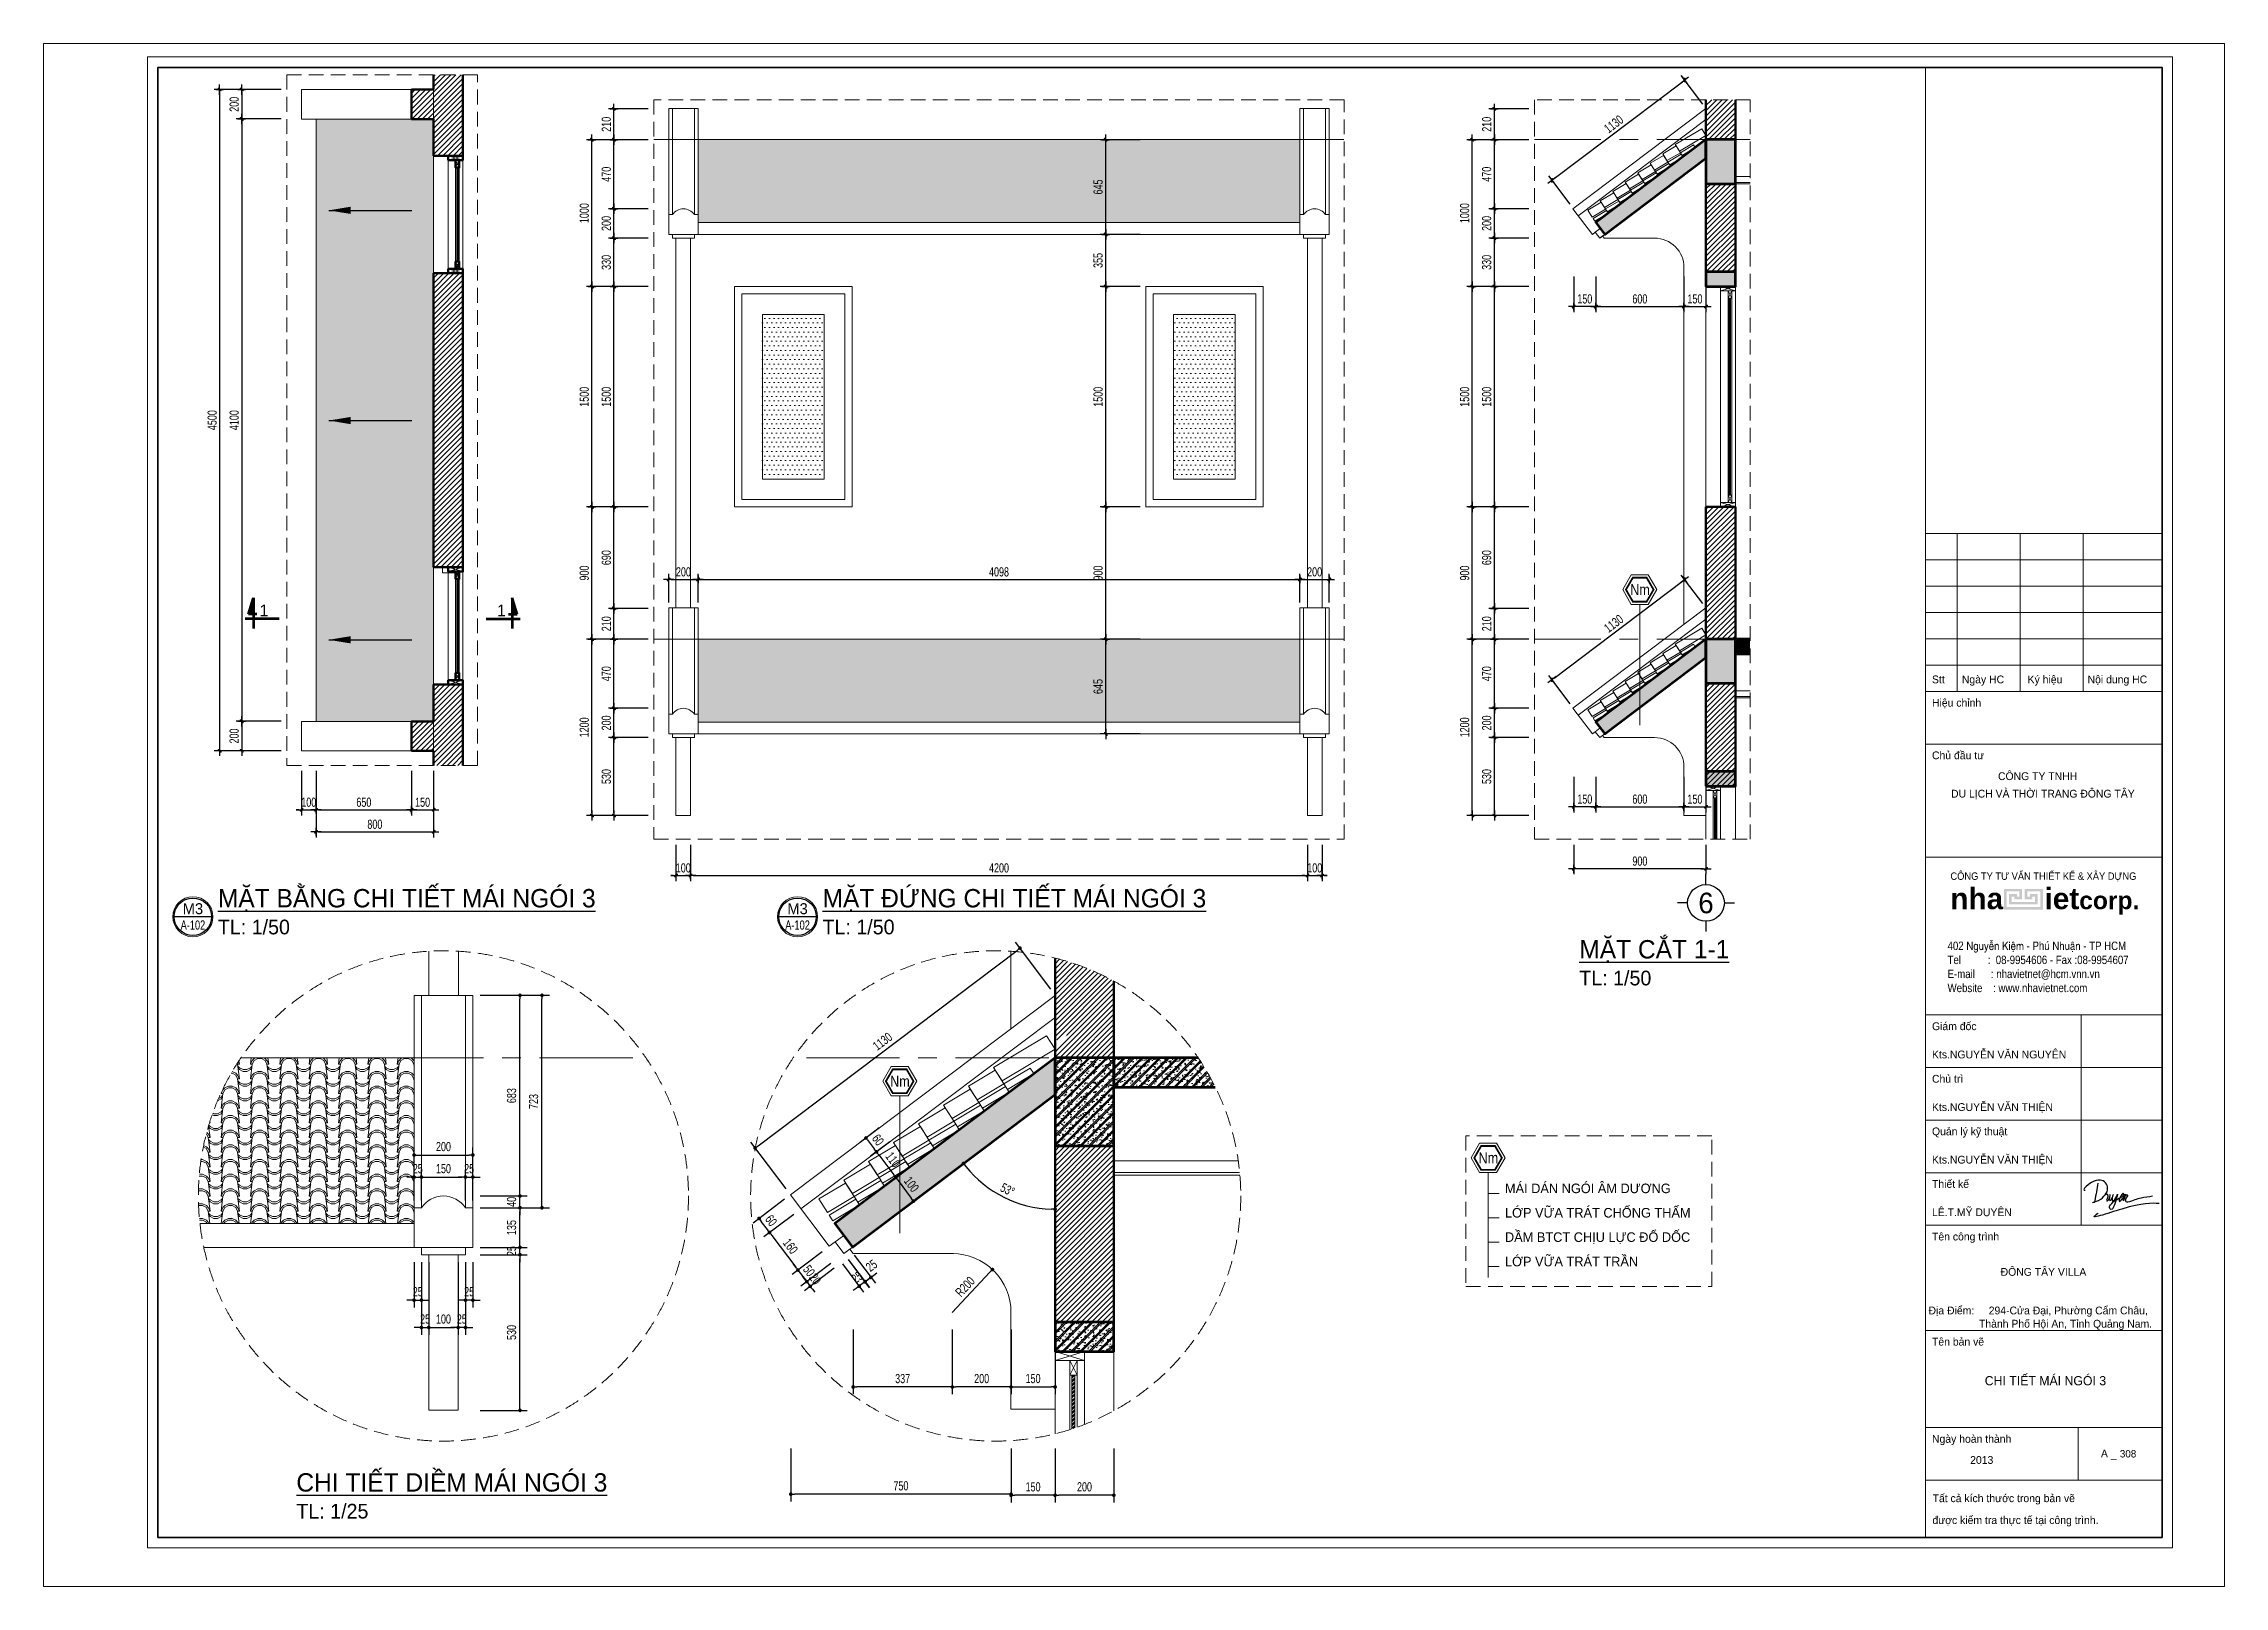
# Model space of a CAD drawing. Header units: inches. Extents: x 88947 to 296847, y 35049 to 161062.
# Drawn here: x 281997 to 296847, y 129559 to 140060 of the extents above; entities that cross this region are included whole.
import ezdxf
from ezdxf.enums import TextEntityAlignment as Align

# ---------------------------------------------------------------- set-up
doc = ezdxf.new("R2010")
doc.units = ezdxf.units.IN
doc.header["$MEASUREMENT"] = 0
doc.header["$PDMODE"] = 1
for name, pattern in [('ACAD_ISO03W100', [30, 12, -18]), ('CENTER', [50.8, 31.75, -6.35, 6.35, -6.35]), ('DASHED', [0.75, 0.5, -0.25]), ('DASHED2', [9.525, 6.35, -3.175])]:
    doc.linetypes.add(name, pattern=pattern)
for name, color, linetype in [('$AUDIT_BAD_LAYER1', 7, 'Continuous'), ('NHO', 8, 'Continuous'), ('text', 2, 'Continuous')]:
    doc.layers.add(name, color=color, linetype=linetype)
for name, color, linetype, lineweight in [('0.15', 175, 'Continuous', 20), ('0.4', 1, 'Continuous', 30), ('A-Dims', 145, 'Continuous', 25), ('A-Text', 30, 'Continuous', 9), ('A-Wall', 2, 'Continuous', 35), ('CUA', 42, 'Continuous', 20), ('DIM', 7, 'Continuous', 25), ('GHICHU', 40, 'Continuous', 18), ('HACTH', 8, 'Continuous', 5), ('HATCH', 8, 'Continuous', 5), ('KHUNG 1', 6, 'Continuous', 70), ('KHUNG 2', 144, 'Continuous', 18), ('KY HIEU', 4, 'Continuous', 25), ('mb$0$CUA', 42, 'Continuous', 20), ('mb$0$HATCH', 69, 'Continuous', 15), ('mb$0$net cat', 51, 'Continuous', 50), ('mb$0$net manh', 251, 'Continuous', 5), ('NETCAT', 4, 'Continuous', 53), ('NETMANH', 192, 'Continuous', 18), ('netthay', 254, 'Continuous', 25), ('THAY', 3, 'Continuous', 18), ('TRUC', 252, 'ACAD_ISO03W100', 13), ('TUONG', 4, 'Continuous', 50)]:
    doc.layers.add(name, color=color, linetype=linetype, lineweight=lineweight)
doc.styles.add('DDCo-B-Helve-condense', font='VHELVCB.TTF')
doc.styles.add('FRANKO', font='VFRANKO.TTF')
doc.styles.add('KHUNGTEN', font='VHELVEB.TTF')
doc.styles.add('TAS-MTEXT', font='VAVOB.TTF', dxfattribs={"width": 0.75})
doc.styles.add('tieude', font='VSOUVB.TTF')
doc.styles.add('VHELVEN', font='VHELVEN.TTF')
doc.styles.add('VNI-HELVE', font='VHELVEN.TTF')
doc.styles.add('VNI-HELVE-CONDENSE', font='VNARIAL.TTF', dxfattribs={"width": 0.7})
doc.dimstyles.new('Copy of TL 50-25', dxfattribs={"dimscale": 50, "dimtxt": 1.25, "dimasz": 0.5, "dimexe": 1, "dimexo": 1, "dimgap": 0.5, "dimtad": 1, "dimdec": 0, "dimlfac": 0.5, "dimzin": 3, "dimdsep": 46, "dimtxsty": 'VNI-HELVE-CONDENSE', "dimblk": 'DOT', "dimcen": 2, "dimclrt": 7, "dimazin": 2, "dimtfac": 0.75, "dimtdec": 0, "dimtix": 1, "dimtmove": 2, "dimatfit": 2, "dimfxl": 1.5, "dimtolj": 1, "dimtzin": 0, "dimarcsym": 0})
doc.dimstyles.new('TAS-50', dxfattribs={"dimscale": 25, "dimtxt": 2.5, "dimasz": 0.7, "dimexe": 1.5, "dimexo": 1.5, "dimgap": 0.8, "dimtad": 1, "dimdec": 0, "dimzin": 3, "dimdsep": 46, "dimtxsty": 'VNI-HELVE-CONDENSE', "dimblk": 'TICK', "dimcen": 2.5, "dimclrt": 71, "dimazin": 2, "dimtfac": 0.75, "dimtdec": 0, "dimtix": 1, "dimtmove": 2, "dimatfit": 2, "dimldrblk": 'TICK123', "dimfxl": 1.5, "dimtolj": 1, "dimtzin": 0, "dimarcsym": 0})
doc.dimstyles.new('TL 100', dxfattribs={"dimscale": 100, "dimtxt": 1.25, "dimasz": 0.5, "dimexe": 1, "dimexo": 1, "dimgap": 0.5, "dimtad": 1, "dimdec": 0, "dimzin": 3, "dimdsep": 46, "dimtxsty": 'VNI-HELVE-CONDENSE', "dimblk": 'DOT', "dimcen": 2, "dimclrt": 7, "dimazin": 2, "dimtfac": 0.75, "dimtdec": 0, "dimtix": 1, "dimtmove": 2, "dimatfit": 2, "dimfxl": 1.5, "dimtolj": 1, "dimtzin": 0, "dimarcsym": 0})
pattern_1 = [(0, (286855.26, 135451.21), (200, 100), [25, -175]), (0, (286855.26, 135463.71), (200, 100), [25, -75]), (0, (286955.26, 135476.21), (200, 100), [25, -175]), (0, (286805.26, 135413.71), (200, 100), [12.5, -100, 12.5, -75]), (45, (286817.755, 135438.71), (0, 100), [17.6777, -265.165]), (45, (286805.255, 135476.21), (0, 100), [12.63, -270.2127]), (45, (286805.255, 135488.71), (0, 100), [15.15, -267.6927]), (135, (286930.255, 135488.71), (0, 100), [15.15, -267.6927]), (135, (286930.255, 135476.21), (0, 100), [12.63, -270.2127]), (135, (286917.755, 135438.71), (0, 100), [17.6777, -265.165]), (26.565, (286830.255, 135438.71), (5e-05, 100), [27.951, -195.656]), (26.565, (286830.255, 135451.21), (5e-05, 100), [27.951, -195.656]), (26.565, (286780.255, 135463.71), (5e-05, 100), [27.951, -195.656]), (26.565, (286780.255, 135476.21), (5e-05, 100), [27.951, -195.656]), (63.4349, (286805.255, 135413.713), (-5e-05, 100), [27.951, -419.2627]), (63.4349, (286817.755, 135413.713), (-5e-05, 100), [27.951, -419.2627]), (116.5651, (286917.755, 135413.713), (5e-05, 100), [27.951, -419.2627]), (116.5651, (286930.255, 135413.713), (5e-05, 100), [27.951, -419.2627]), (153.435, (286905.255, 135438.71), (-5e-05, 100), [27.951, -195.656]), (153.435, (286905.255, 135451.21), (-5e-05, 100), [27.951, -195.656]), (153.435, (286955.255, 135463.71), (-5e-05, 100), [27.951, -195.656]), (153.435, (286955.255, 135476.21), (-5e-05, 100), [27.951, -195.656]), (82.87498, (286805.255, 135413.713), (-2.5e-05, 100.000016), [100.7782, -1511.6733]), (97.12502, (286930.255, 135413.713), (2.5e-05, 100.000016), [100.7782, -1511.6733])]

msp = doc.modelspace()

# ---------------------------------------------------------------- texts
at = {"layer": 'KY HIEU', "style": 'DDCo-B-Helve-condense'}
for p in [(292801.2, 136305.8), (287761.7, 132959.2), (291768.5, 132437.7)]:
    msp.add_text('Nm', height=75, dxfattribs=at).set_placement(p)
at = {"layer": 'text', "style": 'FRANKO'}
for p in [(283014, 134134.2), (287131.3, 134134.2)]:
    msp.add_text('M3', height=75, dxfattribs=at).set_placement(p, align=Align.CENTER)
at = {"layer": 'text', "style": 'TAS-MTEXT', "width": 0.75}
for p in [(283014, 134029.1), (287131.3, 134029.1)]:
    msp.add_text('A-102', height=62.5, dxfattribs=at).set_placement(p, align=Align.CENTER)
at = {"layer": 'text', "style": 'FRANKO'}
for s, height, p in [('MAÙI DAÙN NGOÙI AÂM DÖÔNG', 65, (291948.2, 132235.4)), ('LÔÙP VÖÕA TRAÙT CHOÁNG THAÁM', 65, (291948.2, 132069.5)), ('DAÀM BTCT CHÒU LÖÏC ÑOÅ DOÁC ', 65, (291948.2, 131903.5)), ('LÔÙP VÖÕA TRAÙT TRAÀN', 65, (291948.2, 131737.6)), ('CHI TIEÁT MAÙI NGOÙI 3', 62.5, (295215.4, 130927.5)), ('308', 50, (296135.7, 130436.3))]:
    msp.add_text(s, height=height, dxfattribs=at).set_placement(p)
at = {"layer": 'text', "char_height": 125, "width": 5864.249, "attachment_point": 1, "style": 'FRANKO'}
for s, insert in [('{\\LMAËT BAÈNG CHI TIEÁT MAÙI NGOÙI 3\\P\\H0.8x;\\lTL: 1/50}', (283183.9, 134305.5)), ('{\\LMAËT ÑÖÙNG CHI TIEÁT MAÙI NGOÙI 3\\P\\H0.8x;\\lTL: 1/50}', (287301.2, 134305.5)), ('{\\LMAËT CAÉT 1-1  \\P\\H0.8x;\\lTL: 1/50}', (292454.5, 133958)), ('{\\LCHI TIEÁT DIEÀM MAÙI NGOÙI 3\\P\\H0.8x;\\lTL: 1/25}', (283718.4, 130329))]:
    msp.add_mtext(s, dxfattribs=dict(at, insert=insert))

# ---------------------------------------------------------------- blocks, each defined once
blk = doc.blocks.new('TICK')
at = {"layer": 'A-Dims', "color": 1}
for p, q in [((-2, 0), (2, 0)), ((0, 1.5), (0, -1.5))]:
    blk.add_line(p, q, dxfattribs=at)
at = {"layer": 'A-Dims', "color": 1, "const_width": 0.788}
blk.add_lwpolyline([(-0.33, -0.35), (0.38, 0.38)], dxfattribs=at)
at = {"layer": 'A-Dims', "color": 1, "const_width": 0.394}
for points in [[(0.24, 0.52, -0.414214), (0.52, 0.52, -1)], [(0.52, 0.52, -0.414214), (0.52, 0.24, -1)], [(-0.47, -0.21, 0.414214), (-0.47, -0.49, 1)], [(-0.47, -0.49, 0.414214), (-0.19, -0.49, 1)]]:
    blk.add_lwpolyline(points, format="xyb", dxfattribs=at)
blk = doc.blocks.new('*D2200')
at = {"layer": 'Defpoints', "color": 0}
for p in [(283653, 139747), (283346, 139547), (283653, 139547)]:
    blk.add_point(p, dxfattribs=at)
at = {"layer": 'DIM', "color": 0, "lineweight": -2}
for p, q in [((283615, 139747), (283309, 139747)), ((283346, 139729), (283346, 139564)), ((283615, 139547), (283309, 139547))]:
    blk.add_line(p, q, dxfattribs=at)
at = {"layer": 'DIM', "color": 0, "lineweight": -2, "xscale": 17.5, "yscale": 17.5, "zscale": 17.5}
for p, rotation in [((283346, 139747), 90), ((283346, 139547), 270)]:
    blk.add_blockref('TICK', p, dxfattribs=dict(at, rotation=rotation))
at = {"layer": 'DIM', "color": 71, "insert": (283295, 139647), "char_height": 62.5, "attachment_point": 5, "rotation": 90, "style": 'VNI-HELVE-CONDENSE'}
blk.add_mtext('\\A1;200', dxfattribs=at)
blk = doc.blocks.new('TICK123')
at = {"layer": 'A-Dims', "color": 1}
blk.add_lwpolyline([(0.05, 0, 0, 0.84, 0), (-2.11, 0, 8.4, 8.4, 0)], format="xyseb", dxfattribs=at)
blk = doc.blocks.new('*D2201')
at = {"layer": 'Defpoints', "color": 0}
for p in [(283653, 139547), (283346, 135447), (283653, 135447)]:
    blk.add_point(p, dxfattribs=at)
at = {"layer": 'DIM', "color": 0, "lineweight": -2}
for p, q in [((283615, 139547), (283309, 139547)), ((283346, 139529), (283346, 135464)), ((283615, 135447), (283309, 135447))]:
    blk.add_line(p, q, dxfattribs=at)
at = {"layer": 'DIM', "color": 0, "lineweight": -2, "xscale": 17.5, "yscale": 17.5, "zscale": 17.5}
for p, rotation in [((283346, 139547), 90), ((283346, 135447), 270)]:
    blk.add_blockref('TICK', p, dxfattribs=dict(at, rotation=rotation))
at = {"layer": 'DIM', "color": 71, "insert": (283295, 137497), "char_height": 62.5, "attachment_point": 5, "rotation": 90, "style": 'VNI-HELVE-CONDENSE'}
blk.add_mtext('\\A1;4100', dxfattribs=at)
blk = doc.blocks.new('*D2202')
at = {"layer": 'Defpoints', "color": 0}
for p in [(283653, 135447), (283346, 135247), (283653, 135247)]:
    blk.add_point(p, dxfattribs=at)
at = {"layer": 'DIM', "color": 0, "lineweight": -2}
for p, q in [((283615, 135447), (283309, 135447)), ((283346, 135429), (283346, 135264)), ((283615, 135247), (283309, 135247))]:
    blk.add_line(p, q, dxfattribs=at)
at = {"layer": 'DIM', "color": 0, "lineweight": -2, "xscale": 17.5, "yscale": 17.5, "zscale": 17.5}
for p, rotation in [((283346, 135447), 90), ((283346, 135247), 270)]:
    blk.add_blockref('TICK', p, dxfattribs=dict(at, rotation=rotation))
at = {"layer": 'DIM', "color": 71, "insert": (283295, 135347), "char_height": 62.5, "attachment_point": 5, "rotation": 90, "style": 'VNI-HELVE-CONDENSE'}
blk.add_mtext('\\A1;200', dxfattribs=at)
blk = doc.blocks.new('_Dot')
at = {"layer": 'netthay', "color": 0, "lineweight": -2}
blk.add_line((-0.5, 0), (-1, 0), dxfattribs=at)
at = {"layer": 'netthay', "color": 0, "const_width": 0.5}
blk.add_lwpolyline([(-0.25, 0, 1), (0.25, 0, 1)], format="xyb", close=True, dxfattribs=at)
blk = doc.blocks.new('A$C1B5E3228')
at = {"layer": 'mb$0$HATCH'}
h = blk.add_hatch(dxfattribs=at)
h.set_pattern_fill('ANSI32', color=256, angle=-90, style=0)
h.set_pattern_definition([(135, (-32.5, -670), (-6.73519, -6.73519), []), (135, (-32.5, -665.51), (-6.73519, -6.73519), [])])
h.paths.add_polyline_path([(-42, -720), (-42, -80), (-32, -80), (-32, -720)])
at = {"layer": 'CUA'}
for points in [[(-100, 0), (-100, -800)], [(0, 0), (0, -800)], [(0, 0), (0, -800)]]:
    blk.add_lwpolyline(points, dxfattribs=at)
at = {"layer": 'HATCH', "linetype": 'DASHED2', "ltscale": 2}
blk.add_lwpolyline([(-32, -752), (-50, -770)], dxfattribs=at)
at = {"layer": 'mb$0$CUA'}
for points in [[(-25, -30), (-50, -30), (-50, -720), (-25, -720)], [(-42, -720), (-42, -80), (-32, -80), (-32, -720)]]:
    blk.add_lwpolyline(points, close=True, dxfattribs=at)
at = {"layer": 'mb$0$net cat'}
for points in [[(-100, -30), (0, -30), (0, 0), (-100, 0)], [(-25, -30), (-50, -30), (-50, -80), (-25, -80)], [(-25, -770), (-50, -770), (-50, -720), (-25, -720)], [(-100, -800), (0, -800), (0, -770), (-100, -770)]]:
    blk.add_lwpolyline(points, close=True, dxfattribs=at)
at = {"layer": 'mb$0$net manh'}
for points in [[(-100, -30), (0, 0)], [(-100, 0), (0, -30)], [(-50, -30), (-25, -80)], [(-25, -30), (-50, -80)], [(-50, -770), (-25, -720)], [(-25, -770), (-50, -720)], [(-100, -800), (0, -770)], [(-100, -770), (0, -800)]]:
    blk.add_lwpolyline(points, dxfattribs=at)
blk = doc.blocks.new('*D2203')
at = {"layer": 'Defpoints', "color": 0}
for p in [(283615, 139747), (283196, 135247), (283503, 135247)]:
    blk.add_point(p, dxfattribs=at)
at = {"layer": 'DIM', "color": 0, "lineweight": -2}
for p, q in [((283578, 139747), (283159, 139747)), ((283196, 139729), (283196, 135264)), ((283465, 135247), (283159, 135247))]:
    blk.add_line(p, q, dxfattribs=at)
at = {"layer": 'DIM', "color": 0, "lineweight": -2, "xscale": 17.5, "yscale": 17.5, "zscale": 17.5}
for p, rotation in [((283196, 139747), 90), ((283196, 135247), 270)]:
    blk.add_blockref('TICK', p, dxfattribs=dict(at, rotation=rotation))
at = {"layer": 'DIM', "color": 71, "insert": (283145, 137497), "char_height": 62.5, "attachment_point": 5, "rotation": 90, "style": 'VNI-HELVE-CONDENSE'}
blk.add_mtext('\\A1;4500', dxfattribs=at)
blk = doc.blocks.new('A$C22DF5D2D')
for points in [[(-10, 1159), (-123, 479), (-148, 421), (-212, 409), (-104, 451), (219, 660), (363, 901), (147, 1267), (-150, 1235), (-388, 1094), (-537, 889), (-506, 892)], [(2356, 378), (916, 165), (-61, -39), (0, 0), (-61, -39)], [(255, 700), (290, 728), (339, 743), (363, 705), (341, 552), (331, 483), (357, 485), (464, 729), (431, 561), (448, 495), (513, 535), (530, 566), (588, 726), (535, 529), (559, 486), (639, 526), (747, 742), (622, 304), (565, 189), (507, 143), (444, 188), (443, 257), (521, 382), (803, 578), (926, 655), (981, 729), (981, 766), (870, 665), (831, 456), (904, 515), (1051, 736), (976, 480), (1094, 717), (1127, 703), (1105, 634), (1056, 499), (1066, 460), (1148, 442), (1421, 530), (1656, 597), (2094, 666)]]:
    blk.add_spline(points, degree=3)
blk = doc.blocks.new('khung ten')
at = {"layer": '0.4'}
h = blk.add_hatch(color=256, dxfattribs=at)
h.paths.add_polyline_path([(303108, -206615), (302758, -206615), (302758, -207015), (303508, -207015), (303508, -206615), (303158, -206615), (303158, -206815), (303308, -206815), (303308, -206765), (303358, -206765), (303358, -206865), (302908, -206865), (302908, -206765), (302958, -206765), (302958, -206815), (303108, -206815)])
h.paths.add_polyline_path([(303058, -206665), (303058, -206765), (303008, -206765), (303008, -206715), (302858, -206715), (302858, -206915), (303408, -206915), (303408, -206715), (303258, -206715), (303258, -206765), (303208, -206765), (303208, -206665), (303458, -206665), (303458, -206965), (302808, -206965), (302808, -206665)], flags=16)
at = {"layer": '0.15', "ltscale": 0.7}
blk.add_line((301249, -213090), (305804, -213090), dxfattribs=at)
at = {"layer": 'A-Wall', "ltscale": 0.7}
blk.add_lwpolyline([(267204, -219099), (305804, -219099), (305804, -190799), (267204, -190799)], close=True, dxfattribs=at)
at = {"layer": 'KHUNG 2', "ltscale": 0.7}
for p, q in [((301249, -219099), (301249, -190799)), ((301249, -199776), (305804, -199776)), ((301856, -202813), (301856, -199776)), ((303071, -202813), (303071, -199776)), ((304286, -202813), (304286, -199776)), ((301249, -200282), (305804, -200282)), ((301249, -200789), (305804, -200789)), ((305804, -201295), (301249, -201295)), ((301249, -201801), (305804, -201801)), ((301249, -202307), (305804, -202307)), ((301249, -202813), (305804, -202813)), ((301249, -203826), (305804, -203826)), ((301249, -206004), (305804, -206004)), ((301249, -209041), (305804, -209041)), ((304246, -213090), (304246, -209041)), ((301249, -210053), (305804, -210053)), ((301249, -211065), (305804, -211065)), ((301249, -212078), (305804, -212078)), ((301249, -213090), (305804, -213090)), ((301249, -215115), (305804, -215115)), ((301249, -216986), (305804, -216986)), ((304185, -217998), (304185, -216986)), ((301249, -217998), (305804, -217998))]:
    blk.add_line(p, q, dxfattribs=at)
blk.add_lwpolyline([(267004, -219299), (306004, -219299), (306004, -190599), (267004, -190599)], close=True, dxfattribs=at)
at = {"layer": 'NETMANH', "ltscale": 0.7}
blk.add_lwpolyline([(265004, -220042), (307004, -220042), (307004, -190342), (265004, -190342)], close=True, dxfattribs=at)
at = {"layer": 'text', "linetype": 'Continuous', "xscale": 0.5, "yscale": 0.5, "zscale": 0.5}
blk.add_blockref('A$C22DF5D2D', (304573, -212860), dxfattribs=at)
at = {"layer": '$AUDIT_BAD_LAYER1', "color": 2, "linetype": 'Continuous', "style": 'KHUNGTEN', "width": 0.9}
blk.add_text('COÂNG TY TÖ VAÁN THIEÁT KEÁ & XAÂY DÖÏNG', height=142.53, dxfattribs=at).set_placement((303519, -206369), align=Align.MIDDLE_CENTER)
at = {"layer": '$AUDIT_BAD_LAYER1', "color": 2, "linetype": 'Continuous', "insert": (301673, -207630), "char_height": 161.97, "width": 6102.51, "attachment_point": 1, "style": 'KHUNGTEN'}
blk.add_mtext('{\\fVNI-Helve-Condense|b0|i0|c0|p2;402 Nguyeãn Kieäm - Phuù Nhuaän - TP HCM \\PTel          :  08-9954606 - Fax :08-9954607\\PE-mail      : nhavietnet@hcm.vnn.vn\\PWebsite    : www.nhavietnet.com}', dxfattribs=at)
at = {"layer": 'text', "linetype": 'Continuous', "style": 'FRANKO'}
for s, p in [('Stt', (301373, -202657)), ('Ngaøy HC', (301948, -202657)), ('Kyù hieäu', (303215, -202657)), ('Noäi dung HC', (304369, -202657)), ('Hieäu chænh', (301373, -203106)), ('Chuû ñaàu tö', (301373, -204118)), ('COÂNG TY TNHH ', (302644, -204520)), ('DU LÒCH VAØ THÔØI TRANG ÑOÂNG TAÂY', (301740, -204857)), ('Giaùm ñoác', (301373, -209334)), ('Kts.NGUYEÃN VAÊN NGUYEÂN', (301373, -209878)), ('Chuû trì', (301373, -210346)), ('Kts.NGUYEÃN VAÊN THIEÄN', (301373, -210890)), ('Quaûn lyù kyõ thuaät', (301373, -211358)), ('Kts.NGUYEÃN VAÊN THIEÄN', (301373, -211903)), ('Thieát keá', (301373, -212370)), ('LEÂ.T.MYÕ DUYEÂN', (301373, -212915)), ('Teân coâng trình', (301373, -213383)), ('ÑOÂNG TAÂY VILLA', (302695, -214063)), ('Ñòa Ñieåm:     294-Cöûa Ñaïi, Phöôøng Caåm Chaâu, ', (301306, -214806)), ('Thaønh Phoá Hoäi An, Tænh Quaûng Nam.', (302278, -215061)), ('Teân baûn veõ ', (301373, -215407)), ('Ngaøy hoaøn thaønh', (301373, -217278)), ('2013', (302108, -217684)), ('A _ ', (304627, -217560)), ('Taát caû kích thöôùc trong baûn veõ ', (301385, -218421)), ('ñöôïc kieåm tra thöïc teá taïi coâng trình.', (301381, -218842))]:
    blk.add_text(s, height=150, dxfattribs=at).set_placement(p)
at = {"layer": 'text', "linetype": 'Continuous', "insert": (303546, -206852), "char_height": 410.12, "width": 9417.44, "attachment_point": 5, "style": 'KHUNGTEN'}
blk.add_mtext('{\\fVNI-Helve|b1|i0|c0|p2;nha     iet\\H0.8274x;corp.}', dxfattribs=at)
blk = doc.blocks.new('*D2204')
at = {"layer": 'Defpoints', "color": 0}
for p in [(283753, 135147), (283853, 135147), (283853, 134845)]:
    blk.add_point(p, dxfattribs=at)
at = {"layer": 'DIM', "color": 0, "lineweight": -2}
for p, q in [((283753, 135109), (283753, 134807)), ((283853, 135109), (283853, 134807)), ((283735, 134845), (283718, 134845)), ((283753, 134845), (283853, 134845)), ((283870, 134845), (283888, 134845))]:
    blk.add_line(p, q, dxfattribs=at)
at = {"layer": 'DIM', "color": 0, "lineweight": -2, "xscale": 17.5, "yscale": 17.5, "zscale": 17.5}
blk.add_blockref('TICK', (283753, 134845), dxfattribs=at)
at = {"layer": 'DIM', "color": 0, "lineweight": -2, "xscale": 17.5, "yscale": 17.5, "zscale": 17.5, "rotation": 180}
blk.add_blockref('TICK', (283853, 134845), dxfattribs=at)
at = {"layer": 'DIM', "color": 71, "insert": (283803, 134896), "char_height": 62.5, "attachment_point": 5, "style": 'VNI-HELVE-CONDENSE'}
blk.add_mtext('\\A1;100', dxfattribs=at)
blk = doc.blocks.new('*D2205')
at = {"layer": 'Defpoints', "color": 0}
for p in [(283853, 135147), (284503, 135147), (284503, 134845)]:
    blk.add_point(p, dxfattribs=at)
at = {"layer": 'DIM', "color": 0, "lineweight": -2}
for p, q in [((283853, 135109), (283853, 134807)), ((284503, 135109), (284503, 134807)), ((283870, 134845), (284485, 134845))]:
    blk.add_line(p, q, dxfattribs=at)
at = {"layer": 'DIM', "color": 0, "lineweight": -2, "xscale": 17.5, "yscale": 17.5, "zscale": 17.5, "rotation": 180}
blk.add_blockref('TICK', (283853, 134845), dxfattribs=at)
at = {"layer": 'DIM', "color": 0, "lineweight": -2, "xscale": 17.5, "yscale": 17.5, "zscale": 17.5}
blk.add_blockref('TICK', (284503, 134845), dxfattribs=at)
at = {"layer": 'DIM', "color": 71, "insert": (284178, 134896), "char_height": 62.5, "attachment_point": 5, "style": 'VNI-HELVE-CONDENSE'}
blk.add_mtext('\\A1;650', dxfattribs=at)
blk = doc.blocks.new('*D2206')
at = {"layer": 'Defpoints', "color": 0}
for p in [(284503, 135147), (284653, 135147), (284653, 134845)]:
    blk.add_point(p, dxfattribs=at)
at = {"layer": 'DIM', "color": 0, "lineweight": -2}
for p, q in [((284503, 135109), (284503, 134807)), ((284653, 135109), (284653, 134807)), ((284520, 134845), (284635, 134845))]:
    blk.add_line(p, q, dxfattribs=at)
at = {"layer": 'DIM', "color": 0, "lineweight": -2, "xscale": 17.5, "yscale": 17.5, "zscale": 17.5, "rotation": 180}
blk.add_blockref('TICK', (284503, 134845), dxfattribs=at)
at = {"layer": 'DIM', "color": 0, "lineweight": -2, "xscale": 17.5, "yscale": 17.5, "zscale": 17.5}
blk.add_blockref('TICK', (284653, 134845), dxfattribs=at)
at = {"layer": 'DIM', "color": 71, "insert": (284578, 134896), "char_height": 62.5, "attachment_point": 5, "style": 'VNI-HELVE-CONDENSE'}
blk.add_mtext('\\A1;150', dxfattribs=at)
blk = doc.blocks.new('*D2207')
at = {"layer": 'Defpoints', "color": 0}
for p in [(283853, 135147), (284653, 135147), (284653, 134695)]:
    blk.add_point(p, dxfattribs=at)
at = {"layer": 'DIM', "color": 0, "lineweight": -2}
for p, q in [((283853, 135109), (283853, 134657)), ((284653, 135109), (284653, 134657)), ((283870, 134695), (284635, 134695))]:
    blk.add_line(p, q, dxfattribs=at)
at = {"layer": 'DIM', "color": 0, "lineweight": -2, "xscale": 17.5, "yscale": 17.5, "zscale": 17.5, "rotation": 180}
blk.add_blockref('TICK', (283853, 134695), dxfattribs=at)
at = {"layer": 'DIM', "color": 0, "lineweight": -2, "xscale": 17.5, "yscale": 17.5, "zscale": 17.5}
blk.add_blockref('TICK', (284653, 134695), dxfattribs=at)
at = {"layer": 'DIM', "color": 71, "insert": (284253, 134746), "char_height": 62.5, "attachment_point": 5, "style": 'VNI-HELVE-CONDENSE'}
blk.add_mtext('\\A1;800', dxfattribs=at)
blk = doc.blocks.new('A$C48464BC3')
at = {"layer": 'HACTH'}
h = blk.add_hatch(dxfattribs=at)
h.set_pattern_fill('DOTS', color=256, scale=500, style=0)
h.set_pattern_definition([(0, (190, 190), (15.625, 31.25), [0, -31.25])])
h.paths.add_polyline_path([(610, 1310), (190, 1310), (190, 190), (610, 190)])
at = {"layer": 'CUA'}
for points in [[(0, 1500), (800, 1500), (800, 0), (0, 0)], [(750, 1450), (50, 1450), (50, 50), (750, 50)], [(750, 1450), (750, 1450), (750, 50), (750, 50)], [(610, 1310), (190, 1310), (190, 190), (610, 190)]]:
    blk.add_lwpolyline(points, close=True, dxfattribs=at)
blk.add_lwpolyline([(750, 1450), (750, 50), (50, 50), (50, 1450), (750, 1450)], dxfattribs=at)
blk = doc.blocks.new('A$C2C686C27')
for points in [[(-100, 160), (-75, 160)], [(-100, 160), (-100, 25)], [(75, 160), (100, 160)], [(100, 160), (100, 25)], [(-100, 25), (-75, 25), (-75, 0)], [(-75, 0), (75, 0)], [(100, 25), (75, 25), (75, 0)]]:
    blk.add_lwpolyline(points)
blk.add_lwpolyline([(-75, 160, -0.533333), (75, 160, 1)], format="xyb")
blk = doc.blocks.new('*D2208')
at = {"layer": 'Defpoints', "color": 0}
for p in [(293167, 138512), (293317, 138512), (293317, 138270)]:
    blk.add_point(p, dxfattribs=at)
at = {"layer": 'DIM', "color": 0, "lineweight": -2}
for p, q in [((293167, 138474), (293167, 138233)), ((293317, 138474), (293317, 138233)), ((293185, 138270), (293300, 138270))]:
    blk.add_line(p, q, dxfattribs=at)
at = {"layer": 'DIM', "color": 0, "lineweight": -2, "xscale": 17.5, "yscale": 17.5, "zscale": 17.5, "rotation": 180}
blk.add_blockref('TICK', (293167, 138270), dxfattribs=at)
at = {"layer": 'DIM', "color": 0, "lineweight": -2, "xscale": 17.5, "yscale": 17.5, "zscale": 17.5}
blk.add_blockref('TICK', (293317, 138270), dxfattribs=at)
at = {"layer": 'DIM', "color": 71, "insert": (293242, 138322), "char_height": 62.5, "attachment_point": 5, "style": 'VNI-HELVE-CONDENSE'}
blk.add_mtext('\\A1;150', dxfattribs=at)
blk = doc.blocks.new('*D2209')
at = {"layer": 'Defpoints', "color": 0}
for p in [(292417, 138512), (292568, 138512), (292417, 138270)]:
    blk.add_point(p, dxfattribs=at)
at = {"layer": 'DIM', "color": 0, "lineweight": -2}
for p, q in [((292417, 138474), (292417, 138233)), ((292568, 138474), (292568, 138233)), ((292550, 138270), (292435, 138270))]:
    blk.add_line(p, q, dxfattribs=at)
at = {"layer": 'DIM', "color": 0, "lineweight": -2, "xscale": 17.5, "yscale": 17.5, "zscale": 17.5, "rotation": 180}
blk.add_blockref('TICK', (292417, 138270), dxfattribs=at)
at = {"layer": 'DIM', "color": 0, "lineweight": -2, "xscale": 17.5, "yscale": 17.5, "zscale": 17.5}
blk.add_blockref('TICK', (292568, 138270), dxfattribs=at)
at = {"layer": 'DIM', "color": 71, "insert": (292492, 138322), "char_height": 62.5, "attachment_point": 5, "style": 'VNI-HELVE-CONDENSE'}
blk.add_mtext('\\A1;150', dxfattribs=at)
blk = doc.blocks.new('*D2210')
at = {"layer": 'Defpoints', "color": 0}
for p in [(284520, 131816), (284570, 131816), (284570, 131507)]:
    blk.add_point(p, dxfattribs=at)
at = {"layer": 'DIM', "color": 0, "lineweight": -2}
for p, q in [((284520, 131766), (284520, 131457)), ((284570, 131766), (284570, 131457)), ((284495, 131507), (284470, 131507)), ((284520, 131507), (284570, 131507)), ((284595, 131507), (284620, 131507))]:
    blk.add_line(p, q, dxfattribs=at)
at = {"layer": 'DIM', "color": 0, "lineweight": -2, "xscale": 25, "yscale": 25, "zscale": 25}
blk.add_blockref('_Dot', (284520, 131507), dxfattribs=at)
at = {"layer": 'DIM', "color": 0, "lineweight": -2, "xscale": 25, "yscale": 25, "zscale": 25, "rotation": 180}
blk.add_blockref('_Dot', (284570, 131507), dxfattribs=at)
at = {"layer": 'DIM', "color": 7, "insert": (284545, 131564), "char_height": 62.5, "attachment_point": 5, "style": 'VNI-HELVE-CONDENSE'}
blk.add_mtext('\\A1;25', dxfattribs=at)
blk = doc.blocks.new('*D2211')
at = {"layer": 'Defpoints', "color": 0}
for p in [(284570, 131816), (284620, 131816), (284620, 131321)]:
    blk.add_point(p, dxfattribs=at)
at = {"layer": 'DIM', "color": 0, "lineweight": -2}
for p, q in [((284570, 131766), (284570, 131271)), ((284620, 131766), (284620, 131271)), ((284545, 131321), (284520, 131321)), ((284570, 131321), (284620, 131321)), ((284645, 131321), (284670, 131321))]:
    blk.add_line(p, q, dxfattribs=at)
at = {"layer": 'DIM', "color": 0, "lineweight": -2, "xscale": 25, "yscale": 25, "zscale": 25}
blk.add_blockref('_Dot', (284570, 131321), dxfattribs=at)
at = {"layer": 'DIM', "color": 0, "lineweight": -2, "xscale": 25, "yscale": 25, "zscale": 25, "rotation": 180}
blk.add_blockref('_Dot', (284620, 131321), dxfattribs=at)
at = {"layer": 'DIM', "color": 7, "insert": (284595, 131378), "char_height": 62.5, "attachment_point": 5, "style": 'VNI-HELVE-CONDENSE'}
blk.add_mtext('\\A1;25', dxfattribs=at)
blk = doc.blocks.new('*D2212')
at = {"layer": 'Defpoints', "color": 0}
for p in [(284870, 131816), (284920, 131816), (284870, 131507)]:
    blk.add_point(p, dxfattribs=at)
at = {"layer": 'DIM', "color": 0, "lineweight": -2}
for p, q in [((284870, 131766), (284870, 131457)), ((284920, 131766), (284920, 131457)), ((284845, 131507), (284820, 131507)), ((284920, 131507), (284870, 131507)), ((284945, 131507), (284970, 131507))]:
    blk.add_line(p, q, dxfattribs=at)
at = {"layer": 'DIM', "color": 0, "lineweight": -2, "xscale": 25, "yscale": 25, "zscale": 25}
blk.add_blockref('_Dot', (284870, 131507), dxfattribs=at)
at = {"layer": 'DIM', "color": 0, "lineweight": -2, "xscale": 25, "yscale": 25, "zscale": 25, "rotation": 180}
blk.add_blockref('_Dot', (284920, 131507), dxfattribs=at)
at = {"layer": 'DIM', "color": 7, "insert": (284895, 131564), "char_height": 62.5, "attachment_point": 5, "style": 'VNI-HELVE-CONDENSE'}
blk.add_mtext('\\A1;25', dxfattribs=at)
blk = doc.blocks.new('*D2213')
at = {"layer": 'Defpoints', "color": 0}
for p in [(284820, 131816), (284870, 131816), (284820, 131321)]:
    blk.add_point(p, dxfattribs=at)
at = {"layer": 'DIM', "color": 0, "lineweight": -2}
for p, q in [((284820, 131766), (284820, 131271)), ((284870, 131766), (284870, 131271)), ((284795, 131321), (284770, 131321)), ((284870, 131321), (284820, 131321)), ((284895, 131321), (284920, 131321))]:
    blk.add_line(p, q, dxfattribs=at)
at = {"layer": 'DIM', "color": 0, "lineweight": -2, "xscale": 25, "yscale": 25, "zscale": 25}
blk.add_blockref('_Dot', (284820, 131321), dxfattribs=at)
at = {"layer": 'DIM', "color": 0, "lineweight": -2, "xscale": 25, "yscale": 25, "zscale": 25, "rotation": 180}
blk.add_blockref('_Dot', (284870, 131321), dxfattribs=at)
at = {"layer": 'DIM', "color": 7, "insert": (284845, 131378), "char_height": 62.5, "attachment_point": 5, "style": 'VNI-HELVE-CONDENSE'}
blk.add_mtext('\\A1;25', dxfattribs=at)
blk = doc.blocks.new('*D2214')
at = {"layer": 'Defpoints', "color": 0}
for p in [(284620, 131816), (284820, 131816), (284820, 131321)]:
    blk.add_point(p, dxfattribs=at)
at = {"layer": 'DIM', "color": 0, "lineweight": -2}
for p, q in [((284620, 131766), (284620, 131271)), ((284820, 131766), (284820, 131271)), ((284645, 131321), (284795, 131321))]:
    blk.add_line(p, q, dxfattribs=at)
at = {"layer": 'DIM', "color": 0, "lineweight": -2, "xscale": 25, "yscale": 25, "zscale": 25, "rotation": 180}
blk.add_blockref('_Dot', (284620, 131321), dxfattribs=at)
at = {"layer": 'DIM', "color": 0, "lineweight": -2, "xscale": 25, "yscale": 25, "zscale": 25}
blk.add_blockref('_Dot', (284820, 131321), dxfattribs=at)
at = {"layer": 'DIM', "color": 7, "insert": (284720, 131378), "char_height": 62.5, "attachment_point": 5, "style": 'VNI-HELVE-CONDENSE'}
blk.add_mtext('\\A1;100', dxfattribs=at)
blk = doc.blocks.new('*D2215')
at = {"layer": 'Defpoints', "color": 0}
for p in [(284920, 131816), (285241, 131816), (284920, 130757)]:
    blk.add_point(p, dxfattribs=at)
at = {"layer": 'DIM', "color": 0, "lineweight": -2}
for p, q in [((284970, 131816), (285291, 131816)), ((285241, 130782), (285241, 131791)), ((284970, 130757), (285291, 130757))]:
    blk.add_line(p, q, dxfattribs=at)
at = {"layer": 'DIM', "color": 0, "lineweight": -2, "xscale": 25, "yscale": 25, "zscale": 25}
for p, rotation in [((285241, 131816), 90), ((285241, 130757), 270)]:
    blk.add_blockref('_Dot', p, dxfattribs=dict(at, rotation=rotation))
at = {"layer": 'DIM', "color": 7, "insert": (285184, 131287), "char_height": 62.5, "attachment_point": 5, "rotation": 90, "style": 'VNI-HELVE-CONDENSE'}
blk.add_mtext('\\A1;530', dxfattribs=at)
blk = doc.blocks.new('*D2216')
at = {"layer": 'Defpoints', "color": 0}
for p in [(284920, 131866), (284920, 131816), (285241, 131866)]:
    blk.add_point(p, dxfattribs=at)
at = {"layer": 'DIM', "color": 0, "lineweight": -2}
for p, q in [((285241, 131891), (285241, 131916)), ((284970, 131866), (285291, 131866)), ((284970, 131816), (285291, 131816)), ((285241, 131816), (285241, 131866)), ((285241, 131791), (285241, 131766))]:
    blk.add_line(p, q, dxfattribs=at)
at = {"layer": 'DIM', "color": 0, "lineweight": -2, "xscale": 25, "yscale": 25, "zscale": 25}
for p, rotation in [((285241, 131866), 270), ((285241, 131816), 90)]:
    blk.add_blockref('_Dot', p, dxfattribs=dict(at, rotation=rotation))
at = {"layer": 'DIM', "color": 7, "insert": (285184, 131841), "char_height": 62.5, "attachment_point": 5, "rotation": 90, "style": 'VNI-HELVE-CONDENSE'}
blk.add_mtext('\\A1;25', dxfattribs=at)
blk = doc.blocks.new('*D2217')
at = {"layer": 'Defpoints', "color": 0}
for p in [(284920, 132136), (285241, 132136), (284920, 131866)]:
    blk.add_point(p, dxfattribs=at)
at = {"layer": 'DIM', "color": 0, "lineweight": -2}
for p, q in [((284970, 132136), (285291, 132136)), ((285241, 131891), (285241, 132111)), ((284970, 131866), (285291, 131866))]:
    blk.add_line(p, q, dxfattribs=at)
at = {"layer": 'DIM', "color": 0, "lineweight": -2, "xscale": 25, "yscale": 25, "zscale": 25}
for p, rotation in [((285241, 132136), 90), ((285241, 131866), 270)]:
    blk.add_blockref('_Dot', p, dxfattribs=dict(at, rotation=rotation))
at = {"layer": 'DIM', "color": 7, "insert": (285184, 132001), "char_height": 62.5, "attachment_point": 5, "rotation": 90, "style": 'VNI-HELVE-CONDENSE'}
blk.add_mtext('\\A1;135', dxfattribs=at)
blk = doc.blocks.new('*D2218')
at = {"layer": 'Defpoints', "color": 0}
for p in [(284920, 132216), (285241, 132216), (284920, 132136)]:
    blk.add_point(p, dxfattribs=at)
at = {"layer": 'DIM', "color": 0, "lineweight": -2}
for p, q in [((284970, 132216), (285291, 132216)), ((285241, 132241), (285241, 132266)), ((285241, 132136), (285241, 132216)), ((284970, 132136), (285291, 132136)), ((285241, 132111), (285241, 132086))]:
    blk.add_line(p, q, dxfattribs=at)
at = {"layer": 'DIM', "color": 0, "lineweight": -2, "xscale": 25, "yscale": 25, "zscale": 25}
for p, rotation in [((285241, 132216), 270), ((285241, 132136), 90)]:
    blk.add_blockref('_Dot', p, dxfattribs=dict(at, rotation=rotation))
at = {"layer": 'DIM', "color": 7, "insert": (285184, 132176), "char_height": 62.5, "attachment_point": 5, "rotation": 90, "style": 'VNI-HELVE-CONDENSE'}
blk.add_mtext('\\A1;40', dxfattribs=at)
blk = doc.blocks.new('*D2219')
at = {"layer": 'Defpoints', "color": 0}
for p in [(284920, 133582), (285241, 133582), (284920, 132216)]:
    blk.add_point(p, dxfattribs=at)
at = {"layer": 'DIM', "color": 0, "lineweight": -2}
for p, q in [((284970, 133582), (285291, 133582)), ((285241, 132241), (285241, 133557)), ((284970, 132216), (285291, 132216))]:
    blk.add_line(p, q, dxfattribs=at)
at = {"layer": 'DIM', "color": 0, "lineweight": -2, "xscale": 25, "yscale": 25, "zscale": 25}
for p, rotation in [((285241, 133582), 90), ((285241, 132216), 270)]:
    blk.add_blockref('_Dot', p, dxfattribs=dict(at, rotation=rotation))
at = {"layer": 'DIM', "color": 7, "insert": (285184, 132899), "char_height": 62.5, "attachment_point": 5, "rotation": 90, "style": 'VNI-HELVE-CONDENSE'}
blk.add_mtext('\\A1;683', dxfattribs=at)
blk = doc.blocks.new('*D2220')
at = {"layer": 'Defpoints', "color": 0}
for p in [(285070, 133582), (285391, 133582), (285070, 132136)]:
    blk.add_point(p, dxfattribs=at)
at = {"layer": 'DIM', "color": 0, "lineweight": -2}
for p, q in [((285120, 133582), (285441, 133582)), ((285391, 132161), (285391, 133557)), ((285120, 132136), (285441, 132136))]:
    blk.add_line(p, q, dxfattribs=at)
at = {"layer": 'DIM', "color": 0, "lineweight": -2, "xscale": 25, "yscale": 25, "zscale": 25}
for p, rotation in [((285391, 133582), 90), ((285391, 132136), 270)]:
    blk.add_blockref('_Dot', p, dxfattribs=dict(at, rotation=rotation))
at = {"layer": 'DIM', "color": 7, "insert": (285334, 132859), "char_height": 62.5, "attachment_point": 5, "rotation": 90, "style": 'VNI-HELVE-CONDENSE'}
blk.add_mtext('\\A1;723', dxfattribs=at)
blk = doc.blocks.new('*D2221')
at = {"layer": 'Defpoints', "color": 0}
for p in [(288585, 131357), (288885, 131357), (288885, 130916)]:
    blk.add_point(p, dxfattribs=at)
at = {"layer": 'DIM', "color": 0, "lineweight": -2}
for p, q in [((288585, 131307), (288585, 130866)), ((288885, 131307), (288885, 130866)), ((288610, 130916), (288860, 130916))]:
    blk.add_line(p, q, dxfattribs=at)
at = {"layer": 'DIM', "color": 0, "lineweight": -2, "xscale": 25, "yscale": 25, "zscale": 25, "rotation": 180}
blk.add_blockref('_Dot', (288585, 130916), dxfattribs=at)
at = {"layer": 'DIM', "color": 0, "lineweight": -2, "xscale": 25, "yscale": 25, "zscale": 25}
blk.add_blockref('_Dot', (288885, 130916), dxfattribs=at)
at = {"layer": 'DIM', "color": 7, "insert": (288735, 130973), "char_height": 62.5, "attachment_point": 5, "style": 'VNI-HELVE-CONDENSE'}
blk.add_mtext('\\A1;150', dxfattribs=at)
blk = doc.blocks.new('*D2222')
at = {"layer": 'Defpoints', "color": 0}
for p in [(288185, 131357), (288585, 131357), (288185, 130916)]:
    blk.add_point(p, dxfattribs=at)
at = {"layer": 'DIM', "color": 0, "lineweight": -2}
for p, q in [((288185, 131307), (288185, 130866)), ((288585, 131307), (288585, 130866)), ((288560, 130916), (288210, 130916))]:
    blk.add_line(p, q, dxfattribs=at)
at = {"layer": 'DIM', "color": 0, "lineweight": -2, "xscale": 25, "yscale": 25, "zscale": 25, "rotation": 180}
blk.add_blockref('_Dot', (288185, 130916), dxfattribs=at)
at = {"layer": 'DIM', "color": 0, "lineweight": -2, "xscale": 25, "yscale": 25, "zscale": 25}
blk.add_blockref('_Dot', (288585, 130916), dxfattribs=at)
at = {"layer": 'DIM', "color": 7, "insert": (288385, 130973), "char_height": 62.5, "attachment_point": 5, "style": 'VNI-HELVE-CONDENSE'}
blk.add_mtext('\\A1;200', dxfattribs=at)
blk = doc.blocks.new('*D2223')
at = {"layer": 'Defpoints', "color": 0}
for p in [(287510, 131357), (288185, 131357), (287510, 130916)]:
    blk.add_point(p, dxfattribs=at)
at = {"layer": 'DIM', "color": 0, "lineweight": -2}
for p, q in [((287510, 131307), (287510, 130866)), ((288185, 131307), (288185, 130866)), ((288160, 130916), (287535, 130916))]:
    blk.add_line(p, q, dxfattribs=at)
at = {"layer": 'DIM', "color": 0, "lineweight": -2, "xscale": 25, "yscale": 25, "zscale": 25, "rotation": 180}
blk.add_blockref('_Dot', (287510, 130916), dxfattribs=at)
at = {"layer": 'DIM', "color": 0, "lineweight": -2, "xscale": 25, "yscale": 25, "zscale": 25}
blk.add_blockref('_Dot', (288185, 130916), dxfattribs=at)
at = {"layer": 'DIM', "color": 7, "insert": (287847, 130973), "char_height": 62.5, "attachment_point": 5, "style": 'VNI-HELVE-CONDENSE'}
blk.add_mtext('\\A1;337', dxfattribs=at)
blk = doc.blocks.new('*D2224')
at = {"layer": 'Defpoints', "color": 0}
for p in [(287447, 131824), (287487, 131854), (287591, 131632)]:
    blk.add_point(p, dxfattribs=at)
at = {"layer": 'DIM', "color": 0, "lineweight": -2}
for p, q in [((287477, 131784), (287620, 131592)), ((287517, 131814), (287661, 131622)), ((287571, 131617), (287550, 131602)), ((287631, 131662), (287591, 131632)), ((287651, 131677), (287671, 131692))]:
    blk.add_line(p, q, dxfattribs=at)
at = {"layer": 'DIM', "color": 0, "lineweight": -2, "xscale": 25, "yscale": 25, "zscale": 25}
for p, rotation in [((287591, 131632), 36.81126809515932), ((287631, 131662), 216.8112680951593)]:
    blk.add_blockref('_Dot', p, dxfattribs=dict(at, rotation=rotation))
at = {"layer": 'DIM', "color": 7, "insert": (287635, 131742), "char_height": 62.5, "attachment_point": 5, "rotation": 36.8113, "style": 'VNI-HELVE-CONDENSE'}
blk.add_mtext('\\A1;25', dxfattribs=at)
blk = doc.blocks.new('*D2225')
at = {"layer": 'Defpoints', "color": 0}
for p in [(287407, 131794), (287447, 131824), (287551, 131602)]:
    blk.add_point(p, dxfattribs=at)
at = {"layer": 'DIM', "color": 0, "lineweight": -2}
for p, q in [((287437, 131754), (287581, 131562)), ((287477, 131784), (287621, 131593)), ((287531, 131587), (287511, 131572)), ((287591, 131633), (287551, 131602)), ((287611, 131648), (287631, 131663))]:
    blk.add_line(p, q, dxfattribs=at)
at = {"layer": 'DIM', "color": 0, "lineweight": -2, "xscale": 25, "yscale": 25, "zscale": 25}
for p, rotation in [((287551, 131602), 36.91806472984531), ((287591, 131633), 216.9180647298453)]:
    blk.add_blockref('_Dot', p, dxfattribs=dict(at, rotation=rotation))
at = {"layer": 'DIM', "color": 7, "insert": (287537, 131663), "char_height": 62.5, "attachment_point": 5, "rotation": 36.9181, "style": 'VNI-HELVE-CONDENSE'}
blk.add_mtext('\\A1;25', dxfattribs=at)
blk = doc.blocks.new('*D2226')
at = {"layer": 'Defpoints', "color": 0}
for p in [(288458, 131715), (288185, 131424)]:
    blk.add_point(p, dxfattribs=at)
at = {"layer": 'DIM', "color": 0, "lineweight": -2}
blk.add_line((288185, 131424), (288441, 131697), dxfattribs=at)
at = {"layer": 'DIM', "color": 0, "lineweight": -2, "xscale": 25, "yscale": 25, "zscale": 25, "rotation": 46.81907429497702}
blk.add_blockref('_Dot', (288458, 131715), dxfattribs=at)
at = {"layer": 'DIM', "color": 7, "insert": (288272, 131599), "char_height": 62.5, "attachment_point": 5, "rotation": 46.8191, "style": 'VNI-HELVE-CONDENSE'}
blk.add_mtext('\\A1;R200', dxfattribs=at)
blk = doc.blocks.new('*D2227')
at = {"layer": 'Defpoints', "color": 0}
for p in [(288646, 133903), (288887, 133584), (287083, 132224)]:
    blk.add_point(p, dxfattribs=at)
at = {"layer": 'DIM', "color": 0, "lineweight": -2}
for p, q in [((286862, 132558), (288626, 133888)), ((288857, 133624), (288616, 133943)), ((287053, 132264), (286812, 132583))]:
    blk.add_line(p, q, dxfattribs=at)
at = {"layer": 'DIM', "color": 0, "lineweight": -2, "xscale": 25, "yscale": 25, "zscale": 25}
for p, rotation in [((288646, 133903), 37.00998317088221), ((286842, 132543), 217.0099831708822)]:
    blk.add_blockref('_Dot', p, dxfattribs=dict(at, rotation=rotation))
at = {"layer": 'DIM', "color": 7, "insert": (287710, 133268), "char_height": 62.5, "attachment_point": 5, "rotation": 37.01, "style": 'VNI-HELVE-CONDENSE'}
blk.add_mtext('\\A1;1130', dxfattribs=at)
blk = doc.blocks.new('*D2228')
at = {"layer": 'Defpoints', "color": 0}
for p in [(287145, 132121), (287338, 131866), (287134, 131712)]:
    blk.add_point(p, dxfattribs=at)
at = {"layer": 'DIM', "color": 0, "lineweight": -2}
for p, q in [((287105, 132091), (286901, 131937)), ((286956, 131947), (287119, 131732)), ((287298, 131836), (287094, 131682))]:
    blk.add_line(p, q, dxfattribs=at)
at = {"layer": 'DIM', "color": 0, "lineweight": -2, "xscale": 25, "yscale": 25, "zscale": 25}
for p, rotation in [((286941, 131967), 127.0478120582939), ((287134, 131712), 307.0478120582939)]:
    blk.add_blockref('_Dot', p, dxfattribs=dict(at, rotation=rotation))
at = {"layer": 'DIM', "color": 7, "insert": (287083, 131874), "char_height": 62.5, "attachment_point": 5, "rotation": 307.0478, "style": 'VNI-HELVE-CONDENSE'}
blk.add_mtext('\\A1;160', dxfattribs=at)
blk = doc.blocks.new('*D2229')
at = {"layer": 'Defpoints', "color": 0}
for p in [(287338, 131866), (287398, 131786), (287194, 131633)]:
    blk.add_point(p, dxfattribs=at)
at = {"layer": 'DIM', "color": 0, "lineweight": -2}
for p, q in [((287298, 131836), (287094, 131682)), ((287119, 131732), (287104, 131752)), ((287358, 131756), (287154, 131602)), ((287134, 131712), (287194, 131633)), ((287209, 131613), (287224, 131593))]:
    blk.add_line(p, q, dxfattribs=at)
at = {"layer": 'DIM', "color": 0, "lineweight": -2, "xscale": 25, "yscale": 25, "zscale": 25}
for p, rotation in [((287134, 131712), 307.0478120582939), ((287194, 131633), 127.0478120582939)]:
    blk.add_blockref('_Dot', p, dxfattribs=dict(at, rotation=rotation))
at = {"layer": 'DIM', "color": 7, "insert": (287209, 131707), "char_height": 62.5, "attachment_point": 5, "rotation": 307.0478, "style": 'VNI-HELVE-CONDENSE'}
blk.add_mtext('\\A1;50', dxfattribs=at)
blk = doc.blocks.new('*D2230')
at = {"layer": 'Defpoints', "color": 0}
for p in [(287398, 131786), (287421, 131755), (287217, 131601)]:
    blk.add_point(p, dxfattribs=at)
at = {"layer": 'DIM', "color": 0, "lineweight": -2}
for p, q in [((287358, 131756), (287154, 131602)), ((287381, 131725), (287178, 131571)), ((287179, 131653), (287164, 131672)), ((287194, 131633), (287217, 131601)), ((287233, 131581), (287248, 131561))]:
    blk.add_line(p, q, dxfattribs=at)
at = {"layer": 'DIM', "color": 0, "lineweight": -2, "xscale": 25, "yscale": 25, "zscale": 25}
for p, rotation in [((287194, 131633), 307.0478120582939), ((287217, 131601), 127.0478120582939)]:
    blk.add_blockref('_Dot', p, dxfattribs=dict(at, rotation=rotation))
at = {"layer": 'DIM', "color": 7, "insert": (287251, 131651), "char_height": 62.5, "attachment_point": 5, "rotation": 307.0478, "style": 'VNI-HELVE-CONDENSE'}
blk.add_mtext('\\A1;20', dxfattribs=at)
blk = doc.blocks.new('*D2231')
at = {"layer": 'Defpoints', "color": 0}
for p in [(287727, 132709), (287799, 132614), (287669, 132516)]:
    blk.add_point(p, dxfattribs=at)
at = {"layer": 'DIM', "color": 0, "lineweight": -2}
for p, q in [((287687, 132679), (287557, 132581)), ((287612, 132591), (287654, 132536)), ((287759, 132584), (287629, 132486))]:
    blk.add_line(p, q, dxfattribs=at)
at = {"layer": 'DIM', "color": 0, "lineweight": -2, "xscale": 25, "yscale": 25, "zscale": 25}
for p, rotation in [((287597, 132611), 127.0000000000096), ((287669, 132516), 307.0000000000096)]:
    blk.add_blockref('_Dot', p, dxfattribs=dict(at, rotation=rotation))
at = {"layer": 'DIM', "color": 7, "insert": (287679, 132598), "char_height": 62.5, "attachment_point": 5, "rotation": 307, "style": 'VNI-HELVE-CONDENSE'}
blk.add_mtext('\\A1;60', dxfattribs=at)
blk = doc.blocks.new('*D2232')
at = {"layer": 'Defpoints', "color": 0}
for p in [(287799, 132614), (287801, 132341), (287931, 132439)]:
    blk.add_point(p, dxfattribs=at)
at = {"layer": 'DIM', "color": 0, "lineweight": -2}
for p, q in [((287759, 132584), (287629, 132486)), ((287684, 132496), (287786, 132361)), ((287891, 132409), (287761, 132311))]:
    blk.add_line(p, q, dxfattribs=at)
at = {"layer": 'DIM', "color": 0, "lineweight": -2, "xscale": 25, "yscale": 25, "zscale": 25}
for p, rotation in [((287669, 132516), 127.0000000008704), ((287801, 132341), 307.0000000008704)]:
    blk.add_blockref('_Dot', p, dxfattribs=dict(at, rotation=rotation))
at = {"layer": 'DIM', "color": 7, "insert": (287781, 132463), "char_height": 62.5, "attachment_point": 5, "rotation": 307, "style": 'VNI-HELVE-CONDENSE'}
blk.add_mtext('\\A1;110', dxfattribs=at)
blk = doc.blocks.new('*D2233')
at = {"layer": 'Defpoints', "color": 0}
for p in [(287931, 132439), (287921, 132181), (288051, 132279)]:
    blk.add_point(p, dxfattribs=at)
at = {"layer": 'DIM', "color": 0, "lineweight": -2}
for p, q in [((287891, 132409), (287761, 132311)), ((287816, 132321), (287906, 132201)), ((288011, 132249), (287881, 132151))]:
    blk.add_line(p, q, dxfattribs=at)
at = {"layer": 'DIM', "color": 0, "lineweight": -2, "xscale": 25, "yscale": 25, "zscale": 25}
for p, rotation in [((287801, 132341), 127.0000000008704), ((287921, 132181), 307.0000000008704)]:
    blk.add_blockref('_Dot', p, dxfattribs=dict(at, rotation=rotation))
at = {"layer": 'DIM', "color": 7, "insert": (287907, 132295), "char_height": 62.5, "attachment_point": 5, "rotation": 307, "style": 'VNI-HELVE-CONDENSE'}
blk.add_mtext('\\A1;100', dxfattribs=at)
blk = doc.blocks.new('*D2234')
at = {"layer": 'Defpoints', "color": 0}
for p in [(288885, 130548), (289285, 130548), (288885, 130179)]:
    blk.add_point(p, dxfattribs=at)
at = {"layer": 'DIM', "color": 0, "lineweight": -2}
for p, q in [((288885, 130498), (288885, 130129)), ((289285, 130498), (289285, 130129)), ((289260, 130179), (288910, 130179))]:
    blk.add_line(p, q, dxfattribs=at)
at = {"layer": 'DIM', "color": 0, "lineweight": -2, "xscale": 25, "yscale": 25, "zscale": 25, "rotation": 180}
blk.add_blockref('_Dot', (288885, 130179), dxfattribs=at)
at = {"layer": 'DIM', "color": 0, "lineweight": -2, "xscale": 25, "yscale": 25, "zscale": 25}
blk.add_blockref('_Dot', (289285, 130179), dxfattribs=at)
at = {"layer": 'DIM', "color": 7, "insert": (289085, 130236), "char_height": 62.5, "attachment_point": 5, "style": 'VNI-HELVE-CONDENSE'}
blk.add_mtext('\\A1;200', dxfattribs=at)
blk = doc.blocks.new('*D2235')
at = {"layer": 'Defpoints', "color": 0}
for p in [(288585, 130548), (288885, 130548), (288585, 130179)]:
    blk.add_point(p, dxfattribs=at)
at = {"layer": 'DIM', "color": 0, "lineweight": -2}
for p, q in [((288585, 130498), (288585, 130129)), ((288885, 130498), (288885, 130129)), ((288860, 130179), (288610, 130179))]:
    blk.add_line(p, q, dxfattribs=at)
at = {"layer": 'DIM', "color": 0, "lineweight": -2, "xscale": 25, "yscale": 25, "zscale": 25, "rotation": 180}
blk.add_blockref('_Dot', (288585, 130179), dxfattribs=at)
at = {"layer": 'DIM', "color": 0, "lineweight": -2, "xscale": 25, "yscale": 25, "zscale": 25}
blk.add_blockref('_Dot', (288885, 130179), dxfattribs=at)
at = {"layer": 'DIM', "color": 7, "insert": (288735, 130236), "char_height": 62.5, "attachment_point": 5, "style": 'VNI-HELVE-CONDENSE'}
blk.add_mtext('\\A1;150', dxfattribs=at)
blk = doc.blocks.new('*D2236')
at = {"layer": 'Defpoints', "color": 0}
for p in [(287085, 130548), (288585, 130548), (287085, 130186)]:
    blk.add_point(p, dxfattribs=at)
at = {"layer": 'DIM', "color": 0, "lineweight": -2}
for p, q in [((287085, 130498), (287085, 130136)), ((288585, 130498), (288585, 130136)), ((288560, 130186), (287110, 130186))]:
    blk.add_line(p, q, dxfattribs=at)
at = {"layer": 'DIM', "color": 0, "lineweight": -2, "xscale": 25, "yscale": 25, "zscale": 25, "rotation": 180}
blk.add_blockref('_Dot', (287085, 130186), dxfattribs=at)
at = {"layer": 'DIM', "color": 0, "lineweight": -2, "xscale": 25, "yscale": 25, "zscale": 25}
blk.add_blockref('_Dot', (288585, 130186), dxfattribs=at)
at = {"layer": 'DIM', "color": 7, "insert": (287835, 130243), "char_height": 62.5, "attachment_point": 5, "style": 'VNI-HELVE-CONDENSE'}
blk.add_mtext('\\A1;750', dxfattribs=at)
blk = doc.blocks.new('*D2237')
at = {"layer": 'Defpoints', "color": 0}
for p in [(287083, 132224), (286869, 132063), (287145, 132121)]:
    blk.add_point(p, dxfattribs=at)
at = {"layer": 'DIM', "color": 0, "lineweight": -2}
for p, q in [((287043, 132194), (286829, 132032)), ((286926, 131987), (286884, 132043)), ((287105, 132091), (286901, 131937))]:
    blk.add_line(p, q, dxfattribs=at)
at = {"layer": 'DIM', "color": 0, "lineweight": -2, "xscale": 25, "yscale": 25, "zscale": 25}
for p, rotation in [((286869, 132063), 127.0478120582939), ((286941, 131967), 307.0478120582939)]:
    blk.add_blockref('_Dot', p, dxfattribs=dict(at, rotation=rotation))
at = {"layer": 'DIM', "color": 7, "insert": (286951, 132049), "char_height": 62.5, "attachment_point": 5, "rotation": 307.0478, "style": 'VNI-HELVE-CONDENSE'}
blk.add_mtext('\\A1;60', dxfattribs=at)
blk = doc.blocks.new('*D2238')
at = {"layer": 'Defpoints', "color": 0}
for p in [(291876, 135336), (292148, 135336), (292148, 134806)]:
    blk.add_point(p, dxfattribs=at)
at = {"layer": 'DIM', "color": 0, "lineweight": -2}
for p, q in [((292111, 135336), (291839, 135336)), ((291876, 134824), (291876, 135319)), ((292111, 134806), (291839, 134806))]:
    blk.add_line(p, q, dxfattribs=at)
at = {"layer": 'DIM', "color": 0, "lineweight": -2, "xscale": 17.5, "yscale": 17.5, "zscale": 17.5}
for p, rotation in [((291876, 135336), 90), ((291876, 134806), 270)]:
    blk.add_blockref('TICK', p, dxfattribs=dict(at, rotation=rotation))
at = {"layer": 'DIM', "color": 71, "insert": (291824, 135071), "char_height": 62.5, "attachment_point": 5, "rotation": 90, "style": 'VNI-HELVE-CONDENSE'}
blk.add_mtext('\\A1;530', dxfattribs=at)
blk = doc.blocks.new('*D2239')
at = {"layer": 'Defpoints', "color": 0}
for p in [(291876, 135536), (292148, 135536), (292148, 135336)]:
    blk.add_point(p, dxfattribs=at)
at = {"layer": 'DIM', "color": 0, "lineweight": -2}
for p, q in [((292111, 135536), (291839, 135536)), ((291876, 135354), (291876, 135518)), ((292111, 135336), (291839, 135336))]:
    blk.add_line(p, q, dxfattribs=at)
at = {"layer": 'DIM', "color": 0, "lineweight": -2, "xscale": 17.5, "yscale": 17.5, "zscale": 17.5}
for p, rotation in [((291876, 135536), 90), ((291876, 135336), 270)]:
    blk.add_blockref('TICK', p, dxfattribs=dict(at, rotation=rotation))
at = {"layer": 'DIM', "color": 71, "insert": (291824, 135436), "char_height": 62.5, "attachment_point": 5, "rotation": 90, "style": 'VNI-HELVE-CONDENSE'}
blk.add_mtext('\\A1;200', dxfattribs=at)
blk = doc.blocks.new('*D2240')
at = {"layer": 'Defpoints', "color": 0}
for p in [(291876, 136006), (292148, 136006), (292148, 135536)]:
    blk.add_point(p, dxfattribs=at)
at = {"layer": 'DIM', "color": 0, "lineweight": -2}
for p, q in [((292111, 136006), (291839, 136006)), ((291876, 135553), (291876, 135989)), ((292111, 135536), (291839, 135536))]:
    blk.add_line(p, q, dxfattribs=at)
at = {"layer": 'DIM', "color": 0, "lineweight": -2, "xscale": 17.5, "yscale": 17.5, "zscale": 17.5}
for p, rotation in [((291876, 136006), 90), ((291876, 135536), 270)]:
    blk.add_blockref('TICK', p, dxfattribs=dict(at, rotation=rotation))
at = {"layer": 'DIM', "color": 71, "insert": (291824, 135771), "char_height": 62.5, "attachment_point": 5, "rotation": 90, "style": 'VNI-HELVE-CONDENSE'}
blk.add_mtext('\\A1;470', dxfattribs=at)
blk = doc.blocks.new('*D2241')
at = {"layer": 'Defpoints', "color": 0}
for p in [(291876, 136216), (292148, 136216), (292148, 136006)]:
    blk.add_point(p, dxfattribs=at)
at = {"layer": 'DIM', "color": 0, "lineweight": -2}
for p, q in [((292111, 136216), (291839, 136216)), ((291876, 136024), (291876, 136199)), ((292111, 136006), (291839, 136006))]:
    blk.add_line(p, q, dxfattribs=at)
at = {"layer": 'DIM', "color": 0, "lineweight": -2, "xscale": 17.5, "yscale": 17.5, "zscale": 17.5}
for p, rotation in [((291876, 136216), 90), ((291876, 136006), 270)]:
    blk.add_blockref('TICK', p, dxfattribs=dict(at, rotation=rotation))
at = {"layer": 'DIM', "color": 71, "insert": (291824, 136111), "char_height": 62.5, "attachment_point": 5, "rotation": 90, "style": 'VNI-HELVE-CONDENSE'}
blk.add_mtext('\\A1;210', dxfattribs=at)
blk = doc.blocks.new('*D2242')
at = {"layer": 'Defpoints', "color": 0}
for p in [(291876, 136906), (292148, 136906), (292148, 136216)]:
    blk.add_point(p, dxfattribs=at)
at = {"layer": 'DIM', "color": 0, "lineweight": -2}
for p, q in [((292111, 136906), (291839, 136906)), ((291876, 136234), (291876, 136889)), ((292111, 136216), (291839, 136216))]:
    blk.add_line(p, q, dxfattribs=at)
at = {"layer": 'DIM', "color": 0, "lineweight": -2, "xscale": 17.5, "yscale": 17.5, "zscale": 17.5}
for p, rotation in [((291876, 136906), 90), ((291876, 136216), 270)]:
    blk.add_blockref('TICK', p, dxfattribs=dict(at, rotation=rotation))
at = {"layer": 'DIM', "color": 71, "insert": (291824, 136561), "char_height": 62.5, "attachment_point": 5, "rotation": 90, "style": 'VNI-HELVE-CONDENSE'}
blk.add_mtext('\\A1;690', dxfattribs=at)
blk = doc.blocks.new('*D2243')
at = {"layer": 'Defpoints', "color": 0}
for p in [(291876, 138406), (292148, 138406), (292148, 136906)]:
    blk.add_point(p, dxfattribs=at)
at = {"layer": 'DIM', "color": 0, "lineweight": -2}
for p, q in [((292111, 138406), (291839, 138406)), ((291876, 136924), (291876, 138389)), ((292111, 136906), (291839, 136906))]:
    blk.add_line(p, q, dxfattribs=at)
at = {"layer": 'DIM', "color": 0, "lineweight": -2, "xscale": 17.5, "yscale": 17.5, "zscale": 17.5}
for p, rotation in [((291876, 138406), 90), ((291876, 136906), 270)]:
    blk.add_blockref('TICK', p, dxfattribs=dict(at, rotation=rotation))
at = {"layer": 'DIM', "color": 71, "insert": (291824, 137656), "char_height": 62.5, "attachment_point": 5, "rotation": 90, "style": 'VNI-HELVE-CONDENSE'}
blk.add_mtext('\\A1;1500', dxfattribs=at)
blk = doc.blocks.new('*D2244')
at = {"layer": 'Defpoints', "color": 0}
for p in [(291876, 138736), (292148, 138736), (292148, 138406)]:
    blk.add_point(p, dxfattribs=at)
at = {"layer": 'DIM', "color": 0, "lineweight": -2}
for p, q in [((292111, 138736), (291839, 138736)), ((291876, 138424), (291876, 138718)), ((292111, 138406), (291839, 138406))]:
    blk.add_line(p, q, dxfattribs=at)
at = {"layer": 'DIM', "color": 0, "lineweight": -2, "xscale": 17.5, "yscale": 17.5, "zscale": 17.5}
for p, rotation in [((291876, 138736), 90), ((291876, 138406), 270)]:
    blk.add_blockref('TICK', p, dxfattribs=dict(at, rotation=rotation))
at = {"layer": 'DIM', "color": 71, "insert": (291824, 138571), "char_height": 62.5, "attachment_point": 5, "rotation": 90, "style": 'VNI-HELVE-CONDENSE'}
blk.add_mtext('\\A1;330', dxfattribs=at)
blk = doc.blocks.new('*D2245')
at = {"layer": 'Defpoints', "color": 0}
for p in [(291876, 138936), (292148, 138936), (292148, 138736)]:
    blk.add_point(p, dxfattribs=at)
at = {"layer": 'DIM', "color": 0, "lineweight": -2}
for p, q in [((292111, 138936), (291839, 138936)), ((291876, 138753), (291876, 138918)), ((292111, 138736), (291839, 138736))]:
    blk.add_line(p, q, dxfattribs=at)
at = {"layer": 'DIM', "color": 0, "lineweight": -2, "xscale": 17.5, "yscale": 17.5, "zscale": 17.5}
for p, rotation in [((291876, 138936), 90), ((291876, 138736), 270)]:
    blk.add_blockref('TICK', p, dxfattribs=dict(at, rotation=rotation))
at = {"layer": 'DIM', "color": 71, "insert": (291824, 138836), "char_height": 62.5, "attachment_point": 5, "rotation": 90, "style": 'VNI-HELVE-CONDENSE'}
blk.add_mtext('\\A1;200', dxfattribs=at)
blk = doc.blocks.new('*D2246')
at = {"layer": 'Defpoints', "color": 0}
for p in [(291876, 139406), (292148, 139406), (292148, 138936)]:
    blk.add_point(p, dxfattribs=at)
at = {"layer": 'DIM', "color": 0, "lineweight": -2}
for p, q in [((292111, 139406), (291839, 139406)), ((291876, 138953), (291876, 139389)), ((292111, 138936), (291839, 138936))]:
    blk.add_line(p, q, dxfattribs=at)
at = {"layer": 'DIM', "color": 0, "lineweight": -2, "xscale": 17.5, "yscale": 17.5, "zscale": 17.5}
for p, rotation in [((291876, 139406), 90), ((291876, 138936), 270)]:
    blk.add_blockref('TICK', p, dxfattribs=dict(at, rotation=rotation))
at = {"layer": 'DIM', "color": 71, "insert": (291824, 139171), "char_height": 62.5, "attachment_point": 5, "rotation": 90, "style": 'VNI-HELVE-CONDENSE'}
blk.add_mtext('\\A1;470', dxfattribs=at)
blk = doc.blocks.new('*D2247')
at = {"layer": 'Defpoints', "color": 0}
for p in [(291876, 139616), (292148, 139616), (292148, 139406)]:
    blk.add_point(p, dxfattribs=at)
at = {"layer": 'DIM', "color": 0, "lineweight": -2}
for p, q in [((292111, 139616), (291839, 139616)), ((291876, 139424), (291876, 139599)), ((292111, 139406), (291839, 139406))]:
    blk.add_line(p, q, dxfattribs=at)
at = {"layer": 'DIM', "color": 0, "lineweight": -2, "xscale": 17.5, "yscale": 17.5, "zscale": 17.5}
for p, rotation in [((291876, 139616), 90), ((291876, 139406), 270)]:
    blk.add_blockref('TICK', p, dxfattribs=dict(at, rotation=rotation))
at = {"layer": 'DIM', "color": 71, "insert": (291824, 139511), "char_height": 62.5, "attachment_point": 5, "rotation": 90, "style": 'VNI-HELVE-CONDENSE'}
blk.add_mtext('\\A1;210', dxfattribs=at)
blk = doc.blocks.new('*D2248')
at = {"layer": 'Defpoints', "color": 0}
for p in [(291726, 136006), (291998, 136006), (291998, 134806)]:
    blk.add_point(p, dxfattribs=at)
at = {"layer": 'DIM', "color": 0, "lineweight": -2}
for p, q in [((291961, 136006), (291689, 136006)), ((291726, 134824), (291726, 135989)), ((291961, 134806), (291689, 134806))]:
    blk.add_line(p, q, dxfattribs=at)
at = {"layer": 'DIM', "color": 0, "lineweight": -2, "xscale": 17.5, "yscale": 17.5, "zscale": 17.5}
for p, rotation in [((291726, 136006), 90), ((291726, 134806), 270)]:
    blk.add_blockref('TICK', p, dxfattribs=dict(at, rotation=rotation))
at = {"layer": 'DIM', "color": 71, "insert": (291674, 135406), "char_height": 62.5, "attachment_point": 5, "rotation": 90, "style": 'VNI-HELVE-CONDENSE'}
blk.add_mtext('\\A1;1200', dxfattribs=at)
blk = doc.blocks.new('*D2249')
at = {"layer": 'Defpoints', "color": 0}
for p in [(291726, 136906), (291975, 136906), (291998, 136006)]:
    blk.add_point(p, dxfattribs=at)
at = {"layer": 'DIM', "color": 0, "lineweight": -2}
for p, q in [((291937, 136906), (291689, 136906)), ((291726, 136024), (291726, 136889)), ((291961, 136006), (291689, 136006))]:
    blk.add_line(p, q, dxfattribs=at)
at = {"layer": 'DIM', "color": 0, "lineweight": -2, "xscale": 17.5, "yscale": 17.5, "zscale": 17.5}
for p, rotation in [((291726, 136906), 90), ((291726, 136006), 270)]:
    blk.add_blockref('TICK', p, dxfattribs=dict(at, rotation=rotation))
at = {"layer": 'DIM', "color": 71, "insert": (291674, 136456), "char_height": 62.5, "attachment_point": 5, "rotation": 90, "style": 'VNI-HELVE-CONDENSE'}
blk.add_mtext('\\A1;900', dxfattribs=at)
blk = doc.blocks.new('*D2250')
at = {"layer": 'Defpoints', "color": 0}
for p in [(291726, 138406), (292111, 138406), (291975, 136906)]:
    blk.add_point(p, dxfattribs=at)
at = {"layer": 'DIM', "color": 0, "lineweight": -2}
for p, q in [((292073, 138406), (291689, 138406)), ((291726, 136924), (291726, 138389)), ((291937, 136906), (291689, 136906))]:
    blk.add_line(p, q, dxfattribs=at)
at = {"layer": 'DIM', "color": 0, "lineweight": -2, "xscale": 17.5, "yscale": 17.5, "zscale": 17.5}
for p, rotation in [((291726, 138406), 90), ((291726, 136906), 270)]:
    blk.add_blockref('TICK', p, dxfattribs=dict(at, rotation=rotation))
at = {"layer": 'DIM', "color": 71, "insert": (291674, 137656), "char_height": 62.5, "attachment_point": 5, "rotation": 90, "style": 'VNI-HELVE-CONDENSE'}
blk.add_mtext('\\A1;1500', dxfattribs=at)
blk = doc.blocks.new('*D2251')
at = {"layer": 'Defpoints', "color": 0}
for p in [(291726, 139406), (292148, 139406), (292111, 138406)]:
    blk.add_point(p, dxfattribs=at)
at = {"layer": 'DIM', "color": 0, "lineweight": -2}
for p, q in [((292111, 139406), (291689, 139406)), ((291726, 138424), (291726, 139389)), ((292073, 138406), (291689, 138406))]:
    blk.add_line(p, q, dxfattribs=at)
at = {"layer": 'DIM', "color": 0, "lineweight": -2, "xscale": 17.5, "yscale": 17.5, "zscale": 17.5}
for p, rotation in [((291726, 139406), 90), ((291726, 138406), 270)]:
    blk.add_blockref('TICK', p, dxfattribs=dict(at, rotation=rotation))
at = {"layer": 'DIM', "color": 71, "insert": (291674, 138906), "char_height": 62.5, "attachment_point": 5, "rotation": 90, "style": 'VNI-HELVE-CONDENSE'}
blk.add_mtext('\\A1;1000', dxfattribs=at)
blk = doc.blocks.new('*D2252')
at = {"layer": 'Defpoints', "color": 0}
for p in [(292567, 138512), (293167, 138512), (293167, 138270)]:
    blk.add_point(p, dxfattribs=at)
at = {"layer": 'DIM', "color": 0, "lineweight": -2}
for p, q in [((292567, 138474), (292567, 138233)), ((293167, 138474), (293167, 138233)), ((292585, 138270), (293150, 138270))]:
    blk.add_line(p, q, dxfattribs=at)
at = {"layer": 'DIM', "color": 0, "lineweight": -2, "xscale": 17.5, "yscale": 17.5, "zscale": 17.5, "rotation": 180}
blk.add_blockref('TICK', (292567, 138270), dxfattribs=at)
at = {"layer": 'DIM', "color": 0, "lineweight": -2, "xscale": 17.5, "yscale": 17.5, "zscale": 17.5}
blk.add_blockref('TICK', (293167, 138270), dxfattribs=at)
at = {"layer": 'DIM', "color": 71, "insert": (292867, 138322), "char_height": 62.5, "attachment_point": 5, "style": 'VNI-HELVE-CONDENSE'}
blk.add_mtext('\\A1;600', dxfattribs=at)
blk = doc.blocks.new('*D2253')
at = {"layer": 'Defpoints', "color": 0}
for p in [(293167, 135106), (293317, 135106), (293317, 134865)]:
    blk.add_point(p, dxfattribs=at)
at = {"layer": 'DIM', "color": 0, "lineweight": -2}
for p, q in [((293167, 135069), (293167, 134827)), ((293317, 135069), (293317, 134827)), ((293185, 134865), (293300, 134865))]:
    blk.add_line(p, q, dxfattribs=at)
at = {"layer": 'DIM', "color": 0, "lineweight": -2, "xscale": 17.5, "yscale": 17.5, "zscale": 17.5, "rotation": 180}
blk.add_blockref('TICK', (293167, 134865), dxfattribs=at)
at = {"layer": 'DIM', "color": 0, "lineweight": -2, "xscale": 17.5, "yscale": 17.5, "zscale": 17.5}
blk.add_blockref('TICK', (293317, 134865), dxfattribs=at)
at = {"layer": 'DIM', "color": 71, "insert": (293242, 134917), "char_height": 62.5, "attachment_point": 5, "style": 'VNI-HELVE-CONDENSE'}
blk.add_mtext('\\A1;150', dxfattribs=at)
blk = doc.blocks.new('*D2254')
at = {"layer": 'Defpoints', "color": 0}
for p in [(292417, 135106), (292568, 135106), (292417, 134865)]:
    blk.add_point(p, dxfattribs=at)
at = {"layer": 'DIM', "color": 0, "lineweight": -2}
for p, q in [((292417, 135069), (292417, 134827)), ((292568, 135069), (292568, 134827)), ((292550, 134865), (292435, 134865))]:
    blk.add_line(p, q, dxfattribs=at)
at = {"layer": 'DIM', "color": 0, "lineweight": -2, "xscale": 17.5, "yscale": 17.5, "zscale": 17.5, "rotation": 180}
blk.add_blockref('TICK', (292417, 134865), dxfattribs=at)
at = {"layer": 'DIM', "color": 0, "lineweight": -2, "xscale": 17.5, "yscale": 17.5, "zscale": 17.5}
blk.add_blockref('TICK', (292568, 134865), dxfattribs=at)
at = {"layer": 'DIM', "color": 71, "insert": (292492, 134917), "char_height": 62.5, "attachment_point": 5, "style": 'VNI-HELVE-CONDENSE'}
blk.add_mtext('\\A1;150', dxfattribs=at)
blk = doc.blocks.new('*D2255')
at = {"layer": 'Defpoints', "color": 0}
for p in [(292567, 135106), (293167, 135106), (293167, 134865)]:
    blk.add_point(p, dxfattribs=at)
at = {"layer": 'DIM', "color": 0, "lineweight": -2}
for p, q in [((292567, 135069), (292567, 134827)), ((293167, 135069), (293167, 134827)), ((292585, 134865), (293150, 134865))]:
    blk.add_line(p, q, dxfattribs=at)
at = {"layer": 'DIM', "color": 0, "lineweight": -2, "xscale": 17.5, "yscale": 17.5, "zscale": 17.5, "rotation": 180}
blk.add_blockref('TICK', (292567, 134865), dxfattribs=at)
at = {"layer": 'DIM', "color": 0, "lineweight": -2, "xscale": 17.5, "yscale": 17.5, "zscale": 17.5}
blk.add_blockref('TICK', (293167, 134865), dxfattribs=at)
at = {"layer": 'DIM', "color": 71, "insert": (292867, 134917), "char_height": 62.5, "attachment_point": 5, "style": 'VNI-HELVE-CONDENSE'}
blk.add_mtext('\\A1;600', dxfattribs=at)
blk = doc.blocks.new('*D2256')
at = {"layer": 'Defpoints', "color": 0}
for p in [(293171, 136412), (293317, 136218), (292415, 135537)]:
    blk.add_point(p, dxfattribs=at)
at = {"layer": 'DIM', "color": 0, "lineweight": -2}
for p, q in [((292283, 135741), (293157, 136401)), ((293295, 136248), (293148, 136442)), ((292393, 135567), (292247, 135760))]:
    blk.add_line(p, q, dxfattribs=at)
at = {"layer": 'DIM', "color": 0, "lineweight": -2, "xscale": 17.5, "yscale": 17.5, "zscale": 17.5}
for p, rotation in [((293171, 136412), 37.08153524380247), ((292269, 135730), 217.0815352438025)]:
    blk.add_blockref('TICK', p, dxfattribs=dict(at, rotation=rotation))
at = {"layer": 'DIM', "color": 71, "insert": (292689, 136112), "char_height": 62.5, "attachment_point": 5, "rotation": 37.0815, "style": 'VNI-HELVE-CONDENSE'}
blk.add_mtext('\\A1;1130', dxfattribs=at)
blk = doc.blocks.new('*D2257')
at = {"layer": 'Defpoints', "color": 0}
for p in [(293171, 139812), (293317, 139618), (292415, 138937)]:
    blk.add_point(p, dxfattribs=at)
at = {"layer": 'DIM', "color": 0, "lineweight": -2}
for p, q in [((292283, 139141), (293157, 139801)), ((293295, 139648), (293148, 139842)), ((292393, 138967), (292247, 139160))]:
    blk.add_line(p, q, dxfattribs=at)
at = {"layer": 'DIM', "color": 0, "lineweight": -2, "xscale": 17.5, "yscale": 17.5, "zscale": 17.5}
for p, rotation in [((293171, 139812), 37.08153524380365), ((292269, 139130), 217.0815352438036)]:
    blk.add_blockref('TICK', p, dxfattribs=dict(at, rotation=rotation))
at = {"layer": 'DIM', "color": 71, "insert": (292689, 139512), "char_height": 62.5, "attachment_point": 5, "rotation": 37.0815, "style": 'VNI-HELVE-CONDENSE'}
blk.add_mtext('\\A1;1130', dxfattribs=at)
blk = doc.blocks.new('*D2258')
at = {"layer": 'Defpoints', "color": 0}
for p in [(284570, 132345), (284520, 132136), (284570, 132136)]:
    blk.add_point(p, dxfattribs=at)
at = {"layer": 'DIM', "color": 0, "lineweight": -2}
for p, q in [((284495, 132345), (284470, 132345)), ((284520, 132186), (284520, 132395)), ((284520, 132345), (284570, 132345)), ((284570, 132186), (284570, 132395)), ((284595, 132345), (284620, 132345))]:
    blk.add_line(p, q, dxfattribs=at)
at = {"layer": 'DIM', "color": 0, "lineweight": -2, "xscale": 25, "yscale": 25, "zscale": 25}
blk.add_blockref('_Dot', (284520, 132345), dxfattribs=at)
at = {"layer": 'DIM', "color": 0, "lineweight": -2, "xscale": 25, "yscale": 25, "zscale": 25, "rotation": 180}
blk.add_blockref('_Dot', (284570, 132345), dxfattribs=at)
at = {"layer": 'DIM', "color": 7, "insert": (284545, 132402), "char_height": 62.5, "attachment_point": 5, "style": 'VNI-HELVE-CONDENSE'}
blk.add_mtext('\\A1;25', dxfattribs=at)
blk = doc.blocks.new('*D2259')
at = {"layer": 'Defpoints', "color": 0}
for p in [(284870, 132345), (284570, 132136), (284870, 132136)]:
    blk.add_point(p, dxfattribs=at)
at = {"layer": 'DIM', "color": 0, "lineweight": -2}
for p, q in [((284570, 132186), (284570, 132395)), ((284595, 132345), (284845, 132345)), ((284870, 132186), (284870, 132395))]:
    blk.add_line(p, q, dxfattribs=at)
at = {"layer": 'DIM', "color": 0, "lineweight": -2, "xscale": 25, "yscale": 25, "zscale": 25, "rotation": 180}
blk.add_blockref('_Dot', (284570, 132345), dxfattribs=at)
at = {"layer": 'DIM', "color": 0, "lineweight": -2, "xscale": 25, "yscale": 25, "zscale": 25}
blk.add_blockref('_Dot', (284870, 132345), dxfattribs=at)
at = {"layer": 'DIM', "color": 7, "insert": (284720, 132402), "char_height": 62.5, "attachment_point": 5, "style": 'VNI-HELVE-CONDENSE'}
blk.add_mtext('\\A1;150', dxfattribs=at)
blk = doc.blocks.new('*D2260')
at = {"layer": 'Defpoints', "color": 0}
for p in [(284920, 132345), (284870, 132136), (284920, 132136)]:
    blk.add_point(p, dxfattribs=at)
at = {"layer": 'DIM', "color": 0, "lineweight": -2}
for p, q in [((284845, 132345), (284820, 132345)), ((284870, 132186), (284870, 132395)), ((284870, 132345), (284920, 132345)), ((284920, 132186), (284920, 132395)), ((284945, 132345), (284970, 132345))]:
    blk.add_line(p, q, dxfattribs=at)
at = {"layer": 'DIM', "color": 0, "lineweight": -2, "xscale": 25, "yscale": 25, "zscale": 25}
blk.add_blockref('_Dot', (284870, 132345), dxfattribs=at)
at = {"layer": 'DIM', "color": 0, "lineweight": -2, "xscale": 25, "yscale": 25, "zscale": 25, "rotation": 180}
blk.add_blockref('_Dot', (284920, 132345), dxfattribs=at)
at = {"layer": 'DIM', "color": 7, "insert": (284895, 132402), "char_height": 62.5, "attachment_point": 5, "style": 'VNI-HELVE-CONDENSE'}
blk.add_mtext('\\A1;25', dxfattribs=at)
blk = doc.blocks.new('*D2261')
at = {"layer": 'Defpoints', "color": 0}
for p in [(284920, 132495), (284520, 132286), (284920, 132291)]:
    blk.add_point(p, dxfattribs=at)
at = {"layer": 'DIM', "color": 0, "lineweight": -2}
for p, q in [((284520, 132336), (284520, 132545)), ((284545, 132495), (284895, 132495)), ((284920, 132341), (284920, 132545))]:
    blk.add_line(p, q, dxfattribs=at)
at = {"layer": 'DIM', "color": 0, "lineweight": -2, "xscale": 25, "yscale": 25, "zscale": 25, "rotation": 180}
blk.add_blockref('_Dot', (284520, 132495), dxfattribs=at)
at = {"layer": 'DIM', "color": 0, "lineweight": -2, "xscale": 25, "yscale": 25, "zscale": 25}
blk.add_blockref('_Dot', (284920, 132495), dxfattribs=at)
at = {"layer": 'DIM', "color": 7, "insert": (284720, 132552), "char_height": 62.5, "attachment_point": 5, "style": 'VNI-HELVE-CONDENSE'}
blk.add_mtext('\\A1;200', dxfattribs=at)
blk = doc.blocks.new('*D2262')
at = {"layer": 'Defpoints', "color": 0}
for p in [(286303, 134644), (286403, 134644), (286403, 134398)]:
    blk.add_point(p, dxfattribs=at)
at = {"layer": 'DIM', "color": 0, "lineweight": -2}
for p, q in [((286303, 134606), (286303, 134360)), ((286403, 134606), (286403, 134360)), ((286285, 134398), (286268, 134398)), ((286303, 134398), (286403, 134398)), ((286420, 134398), (286438, 134398))]:
    blk.add_line(p, q, dxfattribs=at)
at = {"layer": 'DIM', "color": 0, "lineweight": -2, "xscale": 17.5, "yscale": 17.5, "zscale": 17.5}
blk.add_blockref('TICK', (286303, 134398), dxfattribs=at)
at = {"layer": 'DIM', "color": 0, "lineweight": -2, "xscale": 17.5, "yscale": 17.5, "zscale": 17.5, "rotation": 180}
blk.add_blockref('TICK', (286403, 134398), dxfattribs=at)
at = {"layer": 'DIM', "color": 71, "insert": (286353, 134449), "char_height": 62.5, "attachment_point": 5, "style": 'VNI-HELVE-CONDENSE'}
blk.add_mtext('\\A1;100', dxfattribs=at)
blk = doc.blocks.new('*D2263')
at = {"layer": 'Defpoints', "color": 0}
for p in [(286403, 134644), (290603, 134644), (290603, 134398)]:
    blk.add_point(p, dxfattribs=at)
at = {"layer": 'DIM', "color": 0, "lineweight": -2}
for p, q in [((286403, 134606), (286403, 134360)), ((290603, 134606), (290603, 134360)), ((286420, 134398), (290585, 134398))]:
    blk.add_line(p, q, dxfattribs=at)
at = {"layer": 'DIM', "color": 0, "lineweight": -2, "xscale": 17.5, "yscale": 17.5, "zscale": 17.5, "rotation": 180}
blk.add_blockref('TICK', (286403, 134398), dxfattribs=at)
at = {"layer": 'DIM', "color": 0, "lineweight": -2, "xscale": 17.5, "yscale": 17.5, "zscale": 17.5}
blk.add_blockref('TICK', (290603, 134398), dxfattribs=at)
at = {"layer": 'DIM', "color": 71, "insert": (288503, 134449), "char_height": 62.5, "attachment_point": 5, "style": 'VNI-HELVE-CONDENSE'}
blk.add_mtext('\\A1;4200', dxfattribs=at)
blk = doc.blocks.new('*D2264')
at = {"layer": 'Defpoints', "color": 0}
for p in [(290603, 134644), (290703, 134644), (290703, 134398)]:
    blk.add_point(p, dxfattribs=at)
at = {"layer": 'DIM', "color": 0, "lineweight": -2}
for p, q in [((290603, 134606), (290603, 134360)), ((290703, 134606), (290703, 134360)), ((290585, 134398), (290568, 134398)), ((290603, 134398), (290703, 134398)), ((290720, 134398), (290738, 134398))]:
    blk.add_line(p, q, dxfattribs=at)
at = {"layer": 'DIM', "color": 0, "lineweight": -2, "xscale": 17.5, "yscale": 17.5, "zscale": 17.5}
blk.add_blockref('TICK', (290603, 134398), dxfattribs=at)
at = {"layer": 'DIM', "color": 0, "lineweight": -2, "xscale": 17.5, "yscale": 17.5, "zscale": 17.5, "rotation": 180}
blk.add_blockref('TICK', (290703, 134398), dxfattribs=at)
at = {"layer": 'DIM', "color": 71, "insert": (290653, 134449), "char_height": 62.5, "attachment_point": 5, "style": 'VNI-HELVE-CONDENSE'}
blk.add_mtext('\\A1;100', dxfattribs=at)
blk = doc.blocks.new('*D2265')
at = {"layer": 'Defpoints', "color": 0}
for p in [(286454, 136413), (286254, 136218), (286454, 136218)]:
    blk.add_point(p, dxfattribs=at)
at = {"layer": 'DIM', "color": 0, "lineweight": -2}
for p, q in [((286254, 136256), (286254, 136450)), ((286271, 136413), (286436, 136413)), ((286454, 136256), (286454, 136450))]:
    blk.add_line(p, q, dxfattribs=at)
at = {"layer": 'DIM', "color": 0, "lineweight": -2, "xscale": 17.5, "yscale": 17.5, "zscale": 17.5, "rotation": 180}
blk.add_blockref('TICK', (286254, 136413), dxfattribs=at)
at = {"layer": 'DIM', "color": 0, "lineweight": -2, "xscale": 17.5, "yscale": 17.5, "zscale": 17.5}
blk.add_blockref('TICK', (286454, 136413), dxfattribs=at)
at = {"layer": 'DIM', "color": 71, "insert": (286354, 136464), "char_height": 62.5, "attachment_point": 5, "style": 'VNI-HELVE-CONDENSE'}
blk.add_mtext('\\A1;200', dxfattribs=at)
blk = doc.blocks.new('*D2266')
at = {"layer": 'Defpoints', "color": 0}
for p in [(290552, 136413), (286454, 136218), (290552, 136218)]:
    blk.add_point(p, dxfattribs=at)
at = {"layer": 'DIM', "color": 0, "lineweight": -2}
for p, q in [((286454, 136256), (286454, 136450)), ((286471, 136413), (290535, 136413)), ((290552, 136256), (290552, 136450))]:
    blk.add_line(p, q, dxfattribs=at)
at = {"layer": 'DIM', "color": 0, "lineweight": -2, "xscale": 17.5, "yscale": 17.5, "zscale": 17.5, "rotation": 180}
blk.add_blockref('TICK', (286454, 136413), dxfattribs=at)
at = {"layer": 'DIM', "color": 0, "lineweight": -2, "xscale": 17.5, "yscale": 17.5, "zscale": 17.5}
blk.add_blockref('TICK', (290552, 136413), dxfattribs=at)
at = {"layer": 'DIM', "color": 71, "insert": (288503, 136464), "char_height": 62.5, "attachment_point": 5, "style": 'VNI-HELVE-CONDENSE'}
blk.add_mtext('\\A1;4098', dxfattribs=at)
blk = doc.blocks.new('*D2267')
at = {"layer": 'Defpoints', "color": 0}
for p in [(290752, 136413), (290552, 136218), (290752, 136218)]:
    blk.add_point(p, dxfattribs=at)
at = {"layer": 'DIM', "color": 0, "lineweight": -2}
for p, q in [((290552, 136256), (290552, 136450)), ((290570, 136413), (290735, 136413)), ((290752, 136256), (290752, 136450))]:
    blk.add_line(p, q, dxfattribs=at)
at = {"layer": 'DIM', "color": 0, "lineweight": -2, "xscale": 17.5, "yscale": 17.5, "zscale": 17.5, "rotation": 180}
blk.add_blockref('TICK', (290552, 136413), dxfattribs=at)
at = {"layer": 'DIM', "color": 0, "lineweight": -2, "xscale": 17.5, "yscale": 17.5, "zscale": 17.5}
blk.add_blockref('TICK', (290752, 136413), dxfattribs=at)
at = {"layer": 'DIM', "color": 71, "insert": (290652, 136464), "char_height": 62.5, "attachment_point": 5, "style": 'VNI-HELVE-CONDENSE'}
blk.add_mtext('\\A1;200', dxfattribs=at)
blk = doc.blocks.new('*D2268')
at = {"layer": 'Defpoints', "color": 0}
for p in [(285881, 135336), (286153, 135336), (286153, 134806)]:
    blk.add_point(p, dxfattribs=at)
at = {"layer": 'DIM', "color": 0, "lineweight": -2}
for p, q in [((286115, 135336), (285843, 135336)), ((285881, 134824), (285881, 135319)), ((286115, 134806), (285843, 134806))]:
    blk.add_line(p, q, dxfattribs=at)
at = {"layer": 'DIM', "color": 0, "lineweight": -2, "xscale": 17.5, "yscale": 17.5, "zscale": 17.5}
for p, rotation in [((285881, 135336), 90), ((285881, 134806), 270)]:
    blk.add_blockref('TICK', p, dxfattribs=dict(at, rotation=rotation))
at = {"layer": 'DIM', "color": 71, "insert": (285829, 135071), "char_height": 62.5, "attachment_point": 5, "rotation": 90, "style": 'VNI-HELVE-CONDENSE'}
blk.add_mtext('\\A1;530', dxfattribs=at)
blk = doc.blocks.new('*D2269')
at = {"layer": 'Defpoints', "color": 0}
for p in [(285881, 135536), (286153, 135536), (286153, 135336)]:
    blk.add_point(p, dxfattribs=at)
at = {"layer": 'DIM', "color": 0, "lineweight": -2}
for p, q in [((286115, 135536), (285843, 135536)), ((285881, 135354), (285881, 135518)), ((286115, 135336), (285843, 135336))]:
    blk.add_line(p, q, dxfattribs=at)
at = {"layer": 'DIM', "color": 0, "lineweight": -2, "xscale": 17.5, "yscale": 17.5, "zscale": 17.5}
for p, rotation in [((285881, 135536), 90), ((285881, 135336), 270)]:
    blk.add_blockref('TICK', p, dxfattribs=dict(at, rotation=rotation))
at = {"layer": 'DIM', "color": 71, "insert": (285829, 135436), "char_height": 62.5, "attachment_point": 5, "rotation": 90, "style": 'VNI-HELVE-CONDENSE'}
blk.add_mtext('\\A1;200', dxfattribs=at)
blk = doc.blocks.new('*D2270')
at = {"layer": 'Defpoints', "color": 0}
for p in [(285881, 136006), (286153, 136006), (286153, 135536)]:
    blk.add_point(p, dxfattribs=at)
at = {"layer": 'DIM', "color": 0, "lineweight": -2}
for p, q in [((286115, 136006), (285843, 136006)), ((285881, 135553), (285881, 135989)), ((286115, 135536), (285843, 135536))]:
    blk.add_line(p, q, dxfattribs=at)
at = {"layer": 'DIM', "color": 0, "lineweight": -2, "xscale": 17.5, "yscale": 17.5, "zscale": 17.5}
for p, rotation in [((285881, 136006), 90), ((285881, 135536), 270)]:
    blk.add_blockref('TICK', p, dxfattribs=dict(at, rotation=rotation))
at = {"layer": 'DIM', "color": 71, "insert": (285829, 135771), "char_height": 62.5, "attachment_point": 5, "rotation": 90, "style": 'VNI-HELVE-CONDENSE'}
blk.add_mtext('\\A1;470', dxfattribs=at)
blk = doc.blocks.new('*D2271')
at = {"layer": 'Defpoints', "color": 0}
for p in [(285881, 136216), (286153, 136216), (286153, 136006)]:
    blk.add_point(p, dxfattribs=at)
at = {"layer": 'DIM', "color": 0, "lineweight": -2}
for p, q in [((286115, 136216), (285843, 136216)), ((285881, 136024), (285881, 136199)), ((286115, 136006), (285843, 136006))]:
    blk.add_line(p, q, dxfattribs=at)
at = {"layer": 'DIM', "color": 0, "lineweight": -2, "xscale": 17.5, "yscale": 17.5, "zscale": 17.5}
for p, rotation in [((285881, 136216), 90), ((285881, 136006), 270)]:
    blk.add_blockref('TICK', p, dxfattribs=dict(at, rotation=rotation))
at = {"layer": 'DIM', "color": 71, "insert": (285829, 136111), "char_height": 62.5, "attachment_point": 5, "rotation": 90, "style": 'VNI-HELVE-CONDENSE'}
blk.add_mtext('\\A1;210', dxfattribs=at)
blk = doc.blocks.new('*D2272')
at = {"layer": 'Defpoints', "color": 0}
for p in [(285881, 136906), (286153, 136906), (286153, 136216)]:
    blk.add_point(p, dxfattribs=at)
at = {"layer": 'DIM', "color": 0, "lineweight": -2}
for p, q in [((286115, 136906), (285843, 136906)), ((285881, 136234), (285881, 136889)), ((286115, 136216), (285843, 136216))]:
    blk.add_line(p, q, dxfattribs=at)
at = {"layer": 'DIM', "color": 0, "lineweight": -2, "xscale": 17.5, "yscale": 17.5, "zscale": 17.5}
for p, rotation in [((285881, 136906), 90), ((285881, 136216), 270)]:
    blk.add_blockref('TICK', p, dxfattribs=dict(at, rotation=rotation))
at = {"layer": 'DIM', "color": 71, "insert": (285829, 136561), "char_height": 62.5, "attachment_point": 5, "rotation": 90, "style": 'VNI-HELVE-CONDENSE'}
blk.add_mtext('\\A1;690', dxfattribs=at)
blk = doc.blocks.new('*D2273')
at = {"layer": 'Defpoints', "color": 0}
for p in [(285881, 138406), (286153, 138406), (286153, 136906)]:
    blk.add_point(p, dxfattribs=at)
at = {"layer": 'DIM', "color": 0, "lineweight": -2}
for p, q in [((286115, 138406), (285843, 138406)), ((285881, 136924), (285881, 138389)), ((286115, 136906), (285843, 136906))]:
    blk.add_line(p, q, dxfattribs=at)
at = {"layer": 'DIM', "color": 0, "lineweight": -2, "xscale": 17.5, "yscale": 17.5, "zscale": 17.5}
for p, rotation in [((285881, 138406), 90), ((285881, 136906), 270)]:
    blk.add_blockref('TICK', p, dxfattribs=dict(at, rotation=rotation))
at = {"layer": 'DIM', "color": 71, "insert": (285829, 137656), "char_height": 62.5, "attachment_point": 5, "rotation": 90, "style": 'VNI-HELVE-CONDENSE'}
blk.add_mtext('\\A1;1500', dxfattribs=at)
blk = doc.blocks.new('*D2274')
at = {"layer": 'Defpoints', "color": 0}
for p in [(285881, 138736), (286153, 138736), (286153, 138406)]:
    blk.add_point(p, dxfattribs=at)
at = {"layer": 'DIM', "color": 0, "lineweight": -2}
for p, q in [((286115, 138736), (285843, 138736)), ((285881, 138424), (285881, 138718)), ((286115, 138406), (285843, 138406))]:
    blk.add_line(p, q, dxfattribs=at)
at = {"layer": 'DIM', "color": 0, "lineweight": -2, "xscale": 17.5, "yscale": 17.5, "zscale": 17.5}
for p, rotation in [((285881, 138736), 90), ((285881, 138406), 270)]:
    blk.add_blockref('TICK', p, dxfattribs=dict(at, rotation=rotation))
at = {"layer": 'DIM', "color": 71, "insert": (285829, 138571), "char_height": 62.5, "attachment_point": 5, "rotation": 90, "style": 'VNI-HELVE-CONDENSE'}
blk.add_mtext('\\A1;330', dxfattribs=at)
blk = doc.blocks.new('*D2275')
at = {"layer": 'Defpoints', "color": 0}
for p in [(285881, 138936), (286153, 138936), (286153, 138736)]:
    blk.add_point(p, dxfattribs=at)
at = {"layer": 'DIM', "color": 0, "lineweight": -2}
for p, q in [((286115, 138936), (285843, 138936)), ((285881, 138753), (285881, 138918)), ((286115, 138736), (285843, 138736))]:
    blk.add_line(p, q, dxfattribs=at)
at = {"layer": 'DIM', "color": 0, "lineweight": -2, "xscale": 17.5, "yscale": 17.5, "zscale": 17.5}
for p, rotation in [((285881, 138936), 90), ((285881, 138736), 270)]:
    blk.add_blockref('TICK', p, dxfattribs=dict(at, rotation=rotation))
at = {"layer": 'DIM', "color": 71, "insert": (285829, 138836), "char_height": 62.5, "attachment_point": 5, "rotation": 90, "style": 'VNI-HELVE-CONDENSE'}
blk.add_mtext('\\A1;200', dxfattribs=at)
blk = doc.blocks.new('*D2276')
at = {"layer": 'Defpoints', "color": 0}
for p in [(285881, 139406), (286153, 139406), (286153, 138936)]:
    blk.add_point(p, dxfattribs=at)
at = {"layer": 'DIM', "color": 0, "lineweight": -2}
for p, q in [((286115, 139406), (285843, 139406)), ((285881, 138953), (285881, 139389)), ((286115, 138936), (285843, 138936))]:
    blk.add_line(p, q, dxfattribs=at)
at = {"layer": 'DIM', "color": 0, "lineweight": -2, "xscale": 17.5, "yscale": 17.5, "zscale": 17.5}
for p, rotation in [((285881, 139406), 90), ((285881, 138936), 270)]:
    blk.add_blockref('TICK', p, dxfattribs=dict(at, rotation=rotation))
at = {"layer": 'DIM', "color": 71, "insert": (285829, 139171), "char_height": 62.5, "attachment_point": 5, "rotation": 90, "style": 'VNI-HELVE-CONDENSE'}
blk.add_mtext('\\A1;470', dxfattribs=at)
blk = doc.blocks.new('*D2277')
at = {"layer": 'Defpoints', "color": 0}
for p in [(285881, 139616), (286153, 139616), (286153, 139406)]:
    blk.add_point(p, dxfattribs=at)
at = {"layer": 'DIM', "color": 0, "lineweight": -2}
for p, q in [((286115, 139616), (285843, 139616)), ((285881, 139424), (285881, 139599)), ((286115, 139406), (285843, 139406))]:
    blk.add_line(p, q, dxfattribs=at)
at = {"layer": 'DIM', "color": 0, "lineweight": -2, "xscale": 17.5, "yscale": 17.5, "zscale": 17.5}
for p, rotation in [((285881, 139616), 90), ((285881, 139406), 270)]:
    blk.add_blockref('TICK', p, dxfattribs=dict(at, rotation=rotation))
at = {"layer": 'DIM', "color": 71, "insert": (285829, 139511), "char_height": 62.5, "attachment_point": 5, "rotation": 90, "style": 'VNI-HELVE-CONDENSE'}
blk.add_mtext('\\A1;210', dxfattribs=at)
blk = doc.blocks.new('*D2278')
at = {"layer": 'Defpoints', "color": 0}
for p in [(285731, 136006), (286003, 136006), (286003, 134806)]:
    blk.add_point(p, dxfattribs=at)
at = {"layer": 'DIM', "color": 0, "lineweight": -2}
for p, q in [((285965, 136006), (285693, 136006)), ((285731, 134824), (285731, 135989)), ((285965, 134806), (285693, 134806))]:
    blk.add_line(p, q, dxfattribs=at)
at = {"layer": 'DIM', "color": 0, "lineweight": -2, "xscale": 17.5, "yscale": 17.5, "zscale": 17.5}
for p, rotation in [((285731, 136006), 90), ((285731, 134806), 270)]:
    blk.add_blockref('TICK', p, dxfattribs=dict(at, rotation=rotation))
at = {"layer": 'DIM', "color": 71, "insert": (285679, 135406), "char_height": 62.5, "attachment_point": 5, "rotation": 90, "style": 'VNI-HELVE-CONDENSE'}
blk.add_mtext('\\A1;1200', dxfattribs=at)
blk = doc.blocks.new('*D2279')
at = {"layer": 'Defpoints', "color": 0}
for p in [(285731, 136906), (285979, 136906), (286003, 136006)]:
    blk.add_point(p, dxfattribs=at)
at = {"layer": 'DIM', "color": 0, "lineweight": -2}
for p, q in [((285942, 136906), (285693, 136906)), ((285731, 136024), (285731, 136889)), ((285965, 136006), (285693, 136006))]:
    blk.add_line(p, q, dxfattribs=at)
at = {"layer": 'DIM', "color": 0, "lineweight": -2, "xscale": 17.5, "yscale": 17.5, "zscale": 17.5}
for p, rotation in [((285731, 136906), 90), ((285731, 136006), 270)]:
    blk.add_blockref('TICK', p, dxfattribs=dict(at, rotation=rotation))
at = {"layer": 'DIM', "color": 71, "insert": (285679, 136456), "char_height": 62.5, "attachment_point": 5, "rotation": 90, "style": 'VNI-HELVE-CONDENSE'}
blk.add_mtext('\\A1;900', dxfattribs=at)
blk = doc.blocks.new('*D2280')
at = {"layer": 'Defpoints', "color": 0}
for p in [(285731, 138406), (286115, 138406), (285979, 136906)]:
    blk.add_point(p, dxfattribs=at)
at = {"layer": 'DIM', "color": 0, "lineweight": -2}
for p, q in [((286078, 138406), (285693, 138406)), ((285731, 136924), (285731, 138389)), ((285942, 136906), (285693, 136906))]:
    blk.add_line(p, q, dxfattribs=at)
at = {"layer": 'DIM', "color": 0, "lineweight": -2, "xscale": 17.5, "yscale": 17.5, "zscale": 17.5}
for p, rotation in [((285731, 138406), 90), ((285731, 136906), 270)]:
    blk.add_blockref('TICK', p, dxfattribs=dict(at, rotation=rotation))
at = {"layer": 'DIM', "color": 71, "insert": (285679, 137656), "char_height": 62.5, "attachment_point": 5, "rotation": 90, "style": 'VNI-HELVE-CONDENSE'}
blk.add_mtext('\\A1;1500', dxfattribs=at)
blk = doc.blocks.new('*D2281')
at = {"layer": 'Defpoints', "color": 0}
for p in [(285731, 139406), (286153, 139406), (286115, 138406)]:
    blk.add_point(p, dxfattribs=at)
at = {"layer": 'DIM', "color": 0, "lineweight": -2}
for p, q in [((286115, 139406), (285693, 139406)), ((285731, 138424), (285731, 139389)), ((286078, 138406), (285693, 138406))]:
    blk.add_line(p, q, dxfattribs=at)
at = {"layer": 'DIM', "color": 0, "lineweight": -2, "xscale": 17.5, "yscale": 17.5, "zscale": 17.5}
for p, rotation in [((285731, 139406), 90), ((285731, 138406), 270)]:
    blk.add_blockref('TICK', p, dxfattribs=dict(at, rotation=rotation))
at = {"layer": 'DIM', "color": 71, "insert": (285679, 138906), "char_height": 62.5, "attachment_point": 5, "rotation": 90, "style": 'VNI-HELVE-CONDENSE'}
blk.add_mtext('\\A1;1000', dxfattribs=at)
blk = doc.blocks.new('dc')
at = {"layer": 'NETCAT'}
blk.add_hatch(color=256, dxfattribs=at).paths.add_polyline_path([(828, 672), (828, 147), (989, 147)])
for p, q in [((0, 0), (1087, 0)), ((717, 147), (989, 147)), ((828, 672), (828, -310)), ((989, 147), (828, 672))]:
    blk.add_line(p, q, dxfattribs=at)
at = {"style": 'VNI-HELVE', "flags": 4}
blk.add_attdef('E', text='', height=375, dxfattribs=at).set_placement((482, 272), align=Align.MIDDLE_CENTER)
blk = doc.blocks.new('*D2282')
at = {"layer": 'Defpoints', "color": 0}
for p in [(292417, 134644), (293317, 134644), (292417, 134443)]:
    blk.add_point(p, dxfattribs=at)
at = {"layer": 'DIM', "color": 0, "lineweight": -2}
for p, q in [((292417, 134606), (292417, 134406)), ((293317, 134606), (293317, 134406)), ((293300, 134443), (292435, 134443))]:
    blk.add_line(p, q, dxfattribs=at)
at = {"layer": 'DIM', "color": 0, "lineweight": -2, "xscale": 17.5, "yscale": 17.5, "zscale": 17.5, "rotation": 180}
blk.add_blockref('TICK', (292417, 134443), dxfattribs=at)
at = {"layer": 'DIM', "color": 0, "lineweight": -2, "xscale": 17.5, "yscale": 17.5, "zscale": 17.5}
blk.add_blockref('TICK', (293317, 134443), dxfattribs=at)
at = {"layer": 'DIM', "color": 71, "insert": (292867, 134495), "char_height": 62.5, "attachment_point": 5, "style": 'VNI-HELVE-CONDENSE'}
blk.add_mtext('\\A1;900', dxfattribs=at)
blk = doc.blocks.new('TRUCCOT')
for p, q in [((0, -140), (0, 0)), ((-250, -390), (-390, -390)), ((250, -390), (390, -390)), ((0, -640), (0, -780))]:
    blk.add_line(p, q)
blk.add_circle((0, -390), 250)
at = {"layer": 'GHICHU', "style": 'VHELVEN'}
blk.add_attdef('TRUC', text='', height=280, dxfattribs=at).set_placement((0, -390), align=Align.MIDDLE_CENTER)
blk = doc.blocks.new('*D2283')
at = {"layer": 'Defpoints', "color": 0}
for p in [(288885, 132907), (288885, 132557), (288433, 132270), (287506, 131868), (288885, 131157)]:
    blk.add_point(p, dxfattribs=at)
at = {"layer": 'DIM', "color": 0, "lineweight": -2}
blk.add_arc((288885, 132907), 781, 218.8331, 268.1669, dxfattribs=at)
at = {"layer": 'DIM', "color": 0, "lineweight": -2, "xscale": 25, "yscale": 25, "zscale": 25}
for p, rotation in [((288261, 132437), 127.9165746061689), ((288885, 132126), 359.0834253938309)]:
    blk.add_blockref('_Dot', p, dxfattribs=dict(at, rotation=rotation))
at = {"layer": 'DIM', "color": 7, "insert": (288561, 132259), "char_height": 62.5, "attachment_point": 5, "rotation": 333.5, "style": 'VNI-HELVE-CONDENSE'}
blk.add_mtext('\\A1;53°', dxfattribs=at)
blk = doc.blocks.new('*D2367')
at = {"layer": 'Defpoints', "color": 0}
for p in [(289230, 136006), (289502, 136006), (289502, 135361)]:
    blk.add_point(p, dxfattribs=at)
at = {"layer": 'DIM', "color": 0, "lineweight": -2}
for p, q in [((289465, 136006), (289192, 136006)), ((289230, 135378), (289230, 135989)), ((289465, 135361), (289192, 135361))]:
    blk.add_line(p, q, dxfattribs=at)
at = {"layer": 'DIM', "color": 0, "lineweight": -2, "xscale": 17.5, "yscale": 17.5, "zscale": 17.5}
for p, rotation in [((289230, 136006), 90), ((289230, 135361), 270)]:
    blk.add_blockref('TICK', p, dxfattribs=dict(at, rotation=rotation))
at = {"layer": 'DIM', "color": 71, "insert": (289178, 135684), "char_height": 62.5, "attachment_point": 5, "rotation": 90, "style": 'VNI-HELVE-CONDENSE'}
blk.add_mtext('\\A1;645', dxfattribs=at)
blk = doc.blocks.new('*D2368')
at = {"layer": 'Defpoints', "color": 0}
for p in [(289230, 136906), (289502, 136906), (289502, 136006)]:
    blk.add_point(p, dxfattribs=at)
at = {"layer": 'DIM', "color": 0, "lineweight": -2}
for p, q in [((289465, 136906), (289192, 136906)), ((289230, 136024), (289230, 136889)), ((289465, 136006), (289192, 136006))]:
    blk.add_line(p, q, dxfattribs=at)
at = {"layer": 'DIM', "color": 0, "lineweight": -2, "xscale": 17.5, "yscale": 17.5, "zscale": 17.5}
for p, rotation in [((289230, 136906), 90), ((289230, 136006), 270)]:
    blk.add_blockref('TICK', p, dxfattribs=dict(at, rotation=rotation))
at = {"layer": 'DIM', "color": 71, "insert": (289178, 136456), "char_height": 62.5, "attachment_point": 5, "rotation": 90, "style": 'VNI-HELVE-CONDENSE'}
blk.add_mtext('\\A1;900', dxfattribs=at)
blk = doc.blocks.new('*D2369')
at = {"layer": 'Defpoints', "color": 0}
for p in [(289230, 138406), (289502, 138406), (289502, 136906)]:
    blk.add_point(p, dxfattribs=at)
at = {"layer": 'DIM', "color": 0, "lineweight": -2}
for p, q in [((289465, 138406), (289192, 138406)), ((289230, 136924), (289230, 138389)), ((289465, 136906), (289192, 136906))]:
    blk.add_line(p, q, dxfattribs=at)
at = {"layer": 'DIM', "color": 0, "lineweight": -2, "xscale": 17.5, "yscale": 17.5, "zscale": 17.5}
for p, rotation in [((289230, 138406), 90), ((289230, 136906), 270)]:
    blk.add_blockref('TICK', p, dxfattribs=dict(at, rotation=rotation))
at = {"layer": 'DIM', "color": 71, "insert": (289178, 137656), "char_height": 62.5, "attachment_point": 5, "rotation": 90, "style": 'VNI-HELVE-CONDENSE'}
blk.add_mtext('\\A1;1500', dxfattribs=at)
blk = doc.blocks.new('*D2370')
at = {"layer": 'Defpoints', "color": 0}
for p in [(289230, 138761), (289502, 138761), (289502, 138406)]:
    blk.add_point(p, dxfattribs=at)
at = {"layer": 'DIM', "color": 0, "lineweight": -2}
for p, q in [((289465, 138761), (289192, 138761)), ((289230, 138424), (289230, 138743)), ((289465, 138406), (289192, 138406))]:
    blk.add_line(p, q, dxfattribs=at)
at = {"layer": 'DIM', "color": 0, "lineweight": -2, "xscale": 17.5, "yscale": 17.5, "zscale": 17.5}
for p, rotation in [((289230, 138761), 90), ((289230, 138406), 270)]:
    blk.add_blockref('TICK', p, dxfattribs=dict(at, rotation=rotation))
at = {"layer": 'DIM', "color": 71, "insert": (289178, 138584), "char_height": 62.5, "attachment_point": 5, "rotation": 90, "style": 'VNI-HELVE-CONDENSE'}
blk.add_mtext('\\A1;355', dxfattribs=at)
blk = doc.blocks.new('*D2371')
at = {"layer": 'Defpoints', "color": 0}
for p in [(289230, 139406), (289502, 139406), (289502, 138761)]:
    blk.add_point(p, dxfattribs=at)
at = {"layer": 'DIM', "color": 0, "lineweight": -2}
for p, q in [((289465, 139406), (289192, 139406)), ((289230, 138778), (289230, 139389)), ((289465, 138761), (289192, 138761))]:
    blk.add_line(p, q, dxfattribs=at)
at = {"layer": 'DIM', "color": 0, "lineweight": -2, "xscale": 17.5, "yscale": 17.5, "zscale": 17.5}
for p, rotation in [((289230, 139406), 90), ((289230, 138761), 270)]:
    blk.add_blockref('TICK', p, dxfattribs=dict(at, rotation=rotation))
at = {"layer": 'DIM', "color": 71, "insert": (289178, 139084), "char_height": 62.5, "attachment_point": 5, "rotation": 90, "style": 'VNI-HELVE-CONDENSE'}
blk.add_mtext('\\A1;645', dxfattribs=at)
blk = doc.blocks.new('A$C00723865')
at = {"layer": 'THAY'}
for points in [[(-40.8, 65.1), (-11.6, 19.3), (-192.1, -88.5), (-221.5, -42.6), (-40.8, 65.1)], [(-215.3, -52.2), (-186.1, -98), (-277.1, -152.4), (-306.4, -106.5), (-215.3, -52.2)], [(-96.5, -44.6), (-84.3, -63.7), (-173.8, -117.2), (-186.1, -98), (-96.5, -44.6)], [(-300.2, -116.2), (-271, -161.9), (-362, -216.4), (-391.4, -170.5), (-300.2, -116.2)], [(-179.9, -107.7), (-167.8, -126.7), (-258.7, -181.1), (-271, -161.9), (-179.9, -107.7)], [(-385.2, -180.1), (-356, -225.9), (-447, -280.3), (-476.3, -234.4), (-385.2, -180.1)], [(-264.9, -171.5), (-252.7, -190.5), (-343.7, -245), (-356, -225.8), (-264.9, -171.5)], [(-470.1, -244), (-440.9, -289.8), (-531.9, -344.3), (-561.2, -298.3), (-470.1, -244)], [(-349.8, -235.4), (-337.7, -254.4), (-428.6, -308.9), (-441, -289.7), (-349.8, -235.4)], [(-555.1, -308), (-525.8, -353.7), (-616.9, -408.2), (-646.2, -362.3), (-555.1, -308)], [(-519.8, -363.2), (-507.7, -382.2), (-598.6, -436.6), (-610.9, -417.5), (-519.8, -363.2)], [(-434.8, -299.3), (-422.7, -318.3), (-513.6, -372.7), (-525.9, -353.6), (-434.8, -299.3)], [(-725, -435.9), (-695.7, -481.6), (-786.8, -536.1), (-816.1, -490.1), (-725, -435.9)], [(-640, -371.9), (-610.8, -417.7), (-701.8, -472.1), (-731.1, -426.2), (-640, -371.9)], [(-604.8, -427.1), (-592.6, -446.1), (-683.6, -500.6), (-695.9, -481.4), (-604.8, -427.1)], [(-689.7, -491.1), (-677.6, -510.1), (-768.5, -564.5), (-780.8, -545.3), (-689.7, -491.1)]]:
    blk.add_lwpolyline(points, dxfattribs=at)

# ---------------------------------------------------------------- dimensions: what is measured, and where the dimension line sits
at = {"layer": 'DIM'}
for base, p1, p2, angle, dimstyle, picture, middle in [((283196.5, 135246.7), (283615.1, 139746.7), (283502.6, 135246.7), 90, 'TAS-50', '*D2203', (283144.6, 137496.7)), ((283346.5, 139546.7), (283652.6, 139746.7), (283652.6, 139546.7), 90, 'TAS-50', '*D2200', (283294.6, 139646.7)), ((285880.7, 139616.4), (286152.9, 139406.3), (286152.9, 139616.4), 90, 'TAS-50', '*D2277', (285828.8, 139511.3)), ((291876.2, 139616.4), (292148.4, 139406.3), (292148.4, 139616.4), 90, 'TAS-50', '*D2247', (291824.3, 139511.3)), ((283346.5, 135446.7), (283652.6, 139546.7), (283652.6, 135446.7), 90, 'TAS-50', '*D2201', (283294.6, 137496.7)), ((285730.7, 139406.3), (286115.4, 138406.3), (286152.9, 139406.3), 90, 'TAS-50', '*D2281', (285678.8, 138906.3)), ((285880.6652, 139406.2751), (286152.9089, 138935.7847), (286152.9089, 139406.2751), 90, 'TAS-50', '*D2276', (285828.7757, 139171.0299)), ((289229.8634, 139406.2751), (289502.1071, 138760.7847), (289502.1071, 139406.2751), 90, 'TAS-50', '*D2371', (289177.9739, 139083.5299)), ((291726.2, 139406.3), (292110.9, 138406.3), (292148.4, 139406.3), 90, 'TAS-50', '*D2251', (291674.3, 138906.3)), ((291876.1581, 139406.2751), (292148.4018, 138935.7847), (292148.4018, 139406.2751), 90, 'TAS-50', '*D2246', (291824.2686, 139171.0299)), ((285880.7, 138935.8), (286152.9, 138735.8), (286152.9, 138935.8), 90, 'TAS-50', '*D2275', (285828.8, 138835.8)), ((291876.2, 138935.8), (292148.4, 138735.8), (292148.4, 138935.8), 90, 'TAS-50', '*D2245', (291824.3, 138835.8)), ((285880.6652, 138735.7847), (286152.9089, 138406.2751), (286152.9089, 138735.7847), 90, 'TAS-50', '*D2274', (285828.7331, 138571.0299)), ((289229.8634, 138760.7847), (289502.1071, 138406.2751), (289502.1071, 138760.7847), 90, 'TAS-50', '*D2370', (289177.9313, 138583.5299)), ((291876.1581, 138735.7847), (292148.4018, 138406.2751), (292148.4018, 138735.7847), 90, 'TAS-50', '*D2244', (291824.226, 138571.0299)), ((285730.7, 138406.3), (285979.3, 136906.3), (286115.4, 138406.3), 90, 'TAS-50', '*D2280', (285678.8, 137656.3)), ((285880.7, 138406.3), (286152.9, 136906.3), (286152.9, 138406.3), 90, 'TAS-50', '*D2273', (285828.8, 137656.3)), ((289229.9, 138406.3), (289502.1, 136906.3), (289502.1, 138406.3), 90, 'TAS-50', '*D2369', (289178, 137656.3)), ((291726.2, 138406.3), (291974.8, 136906.3), (292110.9, 138406.3), 90, 'TAS-50', '*D2250', (291674.3, 137656.3)), ((291876.2, 138406.3), (292148.4, 136906.3), (292148.4, 138406.3), 90, 'TAS-50', '*D2243', (291824.3, 137656.3)), ((285730.7, 136906.3), (286002.9, 136006.3), (285979.3, 136906.3), 90, 'TAS-50', '*D2279', (285678.8, 136456.3)), ((285880.7, 136906.3), (286152.9, 136216.4), (286152.9, 136906.3), 90, 'TAS-50', '*D2272', (285828.8, 136561.3)), ((289229.9, 136906.3), (289502.1, 136006.3), (289502.1, 136906.3), 90, 'TAS-50', '*D2368', (289178, 136456.3)), ((291726.2, 136906.3), (291998.4, 136006.3), (291974.8, 136906.3), 90, 'TAS-50', '*D2249', (291674.3, 136456.3)), ((291876.2, 136906.3), (292148.4, 136216.4), (292148.4, 136906.3), 90, 'TAS-50', '*D2242', (291824.3, 136561.3)), ((285880.7, 136216.4), (286152.9, 136006.3), (286152.9, 136216.4), 90, 'TAS-50', '*D2271', (285828.8, 136111.3)), ((291876.2, 136216.4), (292148.4, 136006.3), (292148.4, 136216.4), 90, 'TAS-50', '*D2241', (291824.3, 136111.3)), ((285730.7, 136006.3), (286002.9, 134806.3), (286002.9, 136006.3), 90, 'TAS-50', '*D2278', (285678.8, 135406.3)), ((285880.6652, 136006.2751), (286152.9089, 135535.7847), (286152.9089, 136006.2751), 90, 'TAS-50', '*D2270', (285828.7757, 135771.0299)), ((289229.8634, 136006.2751), (289502.1071, 135360.7847), (289502.1071, 136006.2751), 90, 'TAS-50', '*D2367', (289177.9739, 135683.5299)), ((291726.2, 136006.3), (291998.4, 134806.3), (291998.4, 136006.3), 90, 'TAS-50', '*D2248', (291674.3, 135406.3)), ((291876.1581, 136006.2751), (292148.4018, 135535.7847), (292148.4018, 136006.2751), 90, 'TAS-50', '*D2240', (291824.2686, 135771.0299)), ((283346.5, 135246.7), (283652.6, 135446.7), (283652.6, 135246.7), 90, 'TAS-50', '*D2202', (283294.6, 135346.7)), ((285880.7, 135535.8), (286152.9, 135336), (286152.9, 135535.8), 90, 'TAS-50', '*D2269', (285828.8, 135435.9)), ((291876.2, 135535.8), (292148.4, 135336), (292148.4, 135535.8), 90, 'TAS-50', '*D2239', (291824.3, 135435.9)), ((285880.7, 135336), (286152.9, 134806.3), (286152.9, 135336), 90, 'TAS-50', '*D2268', (285828.7, 135071.1)), ((291876.2, 135336), (292148.4, 134806.3), (292148.4, 135336), 90, 'TAS-50', '*D2238', (291824.2, 135071.1)), ((285241.2, 133581.6), (284919.9, 132216.4), (284919.9, 133581.6), 90, 'Copy of TL 50-25', '*D2219', (285184.3, 132899)), ((285391.2, 133581.6), (285069.9, 132136.4), (285069.9, 133581.6), 90, 'Copy of TL 50-25', '*D2220', (285334.3, 132859)), ((287801.1, 132340.8), (287799, 132613.7), (287930.9, 132438.7), 127, 'Copy of TL 50-25', '*D2232', (287780.5, 132462.6)), ((287921.4, 132181.1), (287930.9, 132438.7), (288051.3, 132278.9), 127, 'Copy of TL 50-25', '*D2233', (287906.7, 132295.2)), ((285241.2, 132216.4), (284919.9, 132136.4), (284919.9, 132216.4), 90, 'Copy of TL 50-25', '*D2218', (285184.3, 132176.4)), ((286869.3, 132062.6), (287145.1, 132121), (287082.7, 132223.7), 127.04781, 'Copy of TL 50-25', '*D2237', (286950.7, 132049.2)), ((285241.2, 132136.4), (284919.9, 131866.4), (284919.9, 132136.4), 90, 'Copy of TL 50-25', '*D2217', (285184.3, 132001.4)), ((287133.9, 131712.1), (287145.1, 132121), (287337.7, 131866), 127.04781, 'Copy of TL 50-25', '*D2228', (287083, 131873.9)), ((285241.2, 131866.4), (284919.9, 131816.4), (284919.9, 131866.4), 90, 'Copy of TL 50-25', '*D2216', (285184.3, 131841.4)), ((284819.9, 131320.7), (284869.9, 131816.4), (284819.9, 131816.4), 180, 'Copy of TL 50-25', '*D2213', (284844.9, 131377.6)), ((284869.9, 131507), (284919.9, 131816.4), (284869.9, 131816.4), 180, 'Copy of TL 50-25', '*D2212', (284894.9, 131563.9)), ((285241.2319, 131816.4436), (284919.9228, 130757.4244), (284919.9228, 131816.4436), 90, 'Copy of TL 50-25', '*D2215', (285184.2998, 131286.934)), ((287193.9, 131632.6), (287337.7, 131866), (287397.7, 131786.4), 127.04781, 'Copy of TL 50-25', '*D2229', (287209.3, 131706.6)), ((287217.5, 131601.4), (287397.7, 131786.4), (287421.3, 131755.2), 127.04781, 'Copy of TL 50-25', '*D2230', (287251.1, 131651.2)), ((287550.7, 131602.4), (287447.2, 131823.8), (287407, 131793.7), 36.91806, 'Copy of TL 50-25', '*D2225', (287536.6, 131662.9))]:
    dim = msp.add_linear_dim(base=base, p1=p1, p2=p2, angle=angle, dimstyle=dimstyle, dxfattribs=at)
    dim.commit()
    dim.dimension.update_dxf_attribs({"geometry": picture, "text_midpoint": middle})
for p1, p2, distance, dimstyle, picture, middle in [((292415.3, 138936.8), (293317.2, 139618.4), 242.3, 'TAS-50', '*D2257', (292688.8, 139512.3)), ((292415.3, 135536.8), (293317.2, 136218.4), 242.3, 'TAS-50', '*D2256', (292688.8, 136112.3)), ((287082.7, 132223.7), (288886.7, 133583.6), 399.7, 'Copy of TL 50-25', '*D2227', (287709.8, 133268.3)), ((287727, 132709.2), (287799, 132613.7), -162.6, 'Copy of TL 50-25', '*D2231', (287678.6, 132597.9))]:
    dim = msp.add_aligned_dim(p1=p1, p2=p2, distance=distance, dimstyle=dimstyle, dxfattribs=at)
    dim.commit()
    dim.dimension.update_dxf_attribs({"geometry": picture, "text_midpoint": middle})
for base, p1, p2, dimstyle, picture, middle in [((292417.2, 138270.3), (292567.6, 138511.6), (292417.2, 138511.6), 'TAS-50', '*D2209', (292492.4, 138322.2)), ((293167.2, 138270.3), (292567.5, 138511.6), (293167.2, 138511.6), 'TAS-50', '*D2252', (292867.3, 138322.2)), ((293317.2, 138270.3), (293167.2, 138511.6), (293317.2, 138511.6), 'TAS-50', '*D2208', (293242.2, 138322.2)), ((286453.7, 136412.6), (286253.7, 136218.4), (286453.7, 136218.4), 'TAS-50', '*D2265', (286353.7, 136464.5)), ((290552.1, 136412.6), (286453.7, 136218.4), (290552.1, 136218.4), 'TAS-50', '*D2266', (288502.9, 136464.5)), ((290752.1, 136412.6), (290552.1, 136218.4), (290752.1, 136218.4), 'TAS-50', '*D2267', (290652.1, 136464.5)), ((283852.6, 134844.5), (283752.6, 135146.7), (283852.6, 135146.7), 'TAS-50', '*D2204', (283802.6, 134896.4)), ((284502.6, 134844.5), (283852.6, 135146.7), (284502.6, 135146.7), 'TAS-50', '*D2205', (284177.6, 134896.4)), ((284652.6, 134694.5), (283852.6, 135146.7), (284652.6, 135146.7), 'TAS-50', '*D2207', (284252.6, 134746.4)), ((284652.6, 134844.5), (284502.6, 135146.7), (284652.6, 135146.7), 'TAS-50', '*D2206', (284577.6, 134896.4)), ((292417.2, 134865), (292567.6, 135106.3), (292417.2, 135106.3), 'TAS-50', '*D2254', (292492.4, 134916.8)), ((293167.2, 134865), (292567.5, 135106.3), (293167.2, 135106.3), 'TAS-50', '*D2255', (292867.3, 134916.8)), ((293317.2, 134865), (293167.2, 135106.3), (293317.2, 135106.3), 'TAS-50', '*D2253', (293242.2, 134916.8)), ((286402.9, 134397.5), (286302.9, 134643.8), (286402.9, 134643.8), 'TAS-50', '*D2262', (286352.9, 134449.4)), ((290602.9, 134397.5), (286402.9, 134643.8), (290602.9, 134643.8), 'TAS-50', '*D2263', (288502.9, 134449.4)), ((290702.9, 134397.5), (290602.9, 134643.8), (290702.9, 134643.8), 'TAS-50', '*D2264', (290652.9, 134449.4)), ((292417.2, 134443.2), (293317.2, 134643.8), (292417.2, 134643.8), 'TAS-50', '*D2282', (292867.2, 134495.1)), ((284919.9, 132495.3), (284519.9, 132286.4), (284919.9, 132290.9), 'Copy of TL 50-25', '*D2261', (284719.9, 132552.2)), ((284569.9, 132345.3), (284519.9, 132136.4), (284569.9, 132136.4), 'Copy of TL 50-25', '*D2258', (284544.9, 132402.2)), ((284869.9, 132345.3), (284569.9, 132136.4), (284869.9, 132136.4), 'Copy of TL 50-25', '*D2259', (284719.9, 132402.2)), ((284919.9, 132345.3), (284869.9, 132136.4), (284919.9, 132136.4), 'Copy of TL 50-25', '*D2260', (284894.9, 132402.2)), ((284569.9, 131507), (284519.9, 131816.4), (284569.9, 131816.4), 'Copy of TL 50-25', '*D2210', (284544.9, 131563.9)), ((284619.9, 131320.7), (284569.9, 131816.4), (284619.9, 131816.4), 'Copy of TL 50-25', '*D2211', (284594.9, 131377.6)), ((284819.9, 131320.7), (284619.9, 131816.4), (284819.9, 131816.4), 'Copy of TL 50-25', '*D2214', (284719.9, 131377.6)), ((287509.9, 130915.7), (288184.7, 131357.4), (287509.9, 131357.4), 'Copy of TL 50-25', '*D2223', (287847.3, 130972.7)), ((288184.7, 130915.7), (288584.7, 131357.4), (288184.7, 131357.4), 'Copy of TL 50-25', '*D2222', (288384.7, 130972.6)), ((288884.7, 130915.7), (288584.7, 131357.4), (288884.7, 131357.4), 'Copy of TL 50-25', '*D2221', (288734.7, 130972.6)), ((287085.1, 130186.3), (288584.7, 130547.8), (287085.1, 130547.8), 'Copy of TL 50-25', '*D2236', (287834.9, 130243.2)), ((288584.7, 130179), (288884.7, 130547.8), (288584.7, 130547.8), 'Copy of TL 50-25', '*D2235', (288734.7, 130235.9)), ((288884.7, 130179), (289284.7, 130547.8), (288884.7, 130547.8), 'Copy of TL 50-25', '*D2234', (289084.7, 130235.9))]:
    dim = msp.add_linear_dim(base=base, p1=p1, p2=p2, dimstyle=dimstyle, dxfattribs=at)
    dim.commit()
    dim.dimension.update_dxf_attribs({"geometry": picture, "text_midpoint": middle})
dim = msp.add_angular_dim_2l(base=(288432.8, 132269.5), line1=((288884.7, 132557.4), (288884.7, 131157.4)), line2=((287506, 131868.1), (288884.7, 132907)), dimstyle='Copy of TL 50-25', dxfattribs=at)
dim.commit()
dim.dimension.update_dxf_attribs({"geometry": '*D2283', "text_midpoint": (288561.5, 132258.6)})
dim = msp.add_linear_dim(base=(287590.5, 131632.3), p1=(287487.3, 131853.7), p2=(287447.2, 131823.8), angle=216.81127, dimstyle='Copy of TL 50-25', dxfattribs=at)
dim.commit()
dim.dimension.update_dxf_attribs({"geometry": '*D2224', "text_midpoint": (287635.2, 131741.6), "dimtype": 161})
dim = msp.add_radius_dim(center=(288184.7, 131423.7), mpoint=(288458.5, 131715.4), dimstyle='Copy of TL 50-25', dxfattribs=at)
dim.commit()
dim.dimension.update_dxf_attribs({"geometry": '*D2226', "text_midpoint": (288271.6, 131599.3)})

# ---------------------------------------------------------------- hatches: boundary and pattern name
at = {"layer": 'HACTH'}
h = msp.add_hatch(dxfattribs=at)
h.set_pattern_fill('ANSI31', color=256, scale=200, style=0)
h.set_pattern_definition([(45, (293317.154, 138506.275), (-17.67767, 17.67767), [])])
h.paths.add_polyline_path([(293517.2, 139106.3), (293317.2, 139106.3), (293317.2, 138506.3), (293517.2, 138506.3)])
h.paths.add_polyline_path([(293517.2, 139676.9), (293317.2, 139676.9), (293317.2, 139465.7), (293322.4, 139468.3, 0.9544855), (293333.1, 139473.7), (293337.4, 139475.9, 0.9544855), (293348.2, 139481.3), (293354.8, 139484.6, -0.4974427), (293342.3, 139455.7, 0.3383921), (293329.3, 139437.4), (293317.2, 139431.3), (293317.2, 139406.3), (293517.2, 139406.3)])
h = msp.add_hatch(dxfattribs=at)
h.set_pattern_fill('TILE_02', color=256, scale=100, angle=90, style=0, pattern_type=2)
h.set_pattern_definition([(90, (157121.35, 38117.4), (-100, 200), [25, -175]), (90, (157108.85, 38117.4), (-100, 200), [25, -75]), (90, (157096.35, 38217.4), (-100, 200), [25, -175]), (90, (157158.85, 38067.4), (-100, 200), [12.5, -100, 12.5, -75]), (135, (157133.85, 38079.9), (-100.00003, 6e-15), [17.6777, -265.165]), (135, (157096.35, 38067.4), (-100.00003, 6e-15), [12.63, -270.2127]), (135, (157083.85, 38067.4), (-100.00003, 6e-15), [15.15, -267.6927]), (225, (157083.85, 38192.4), (-100.00003, 6e-15), [15.15, -267.6927]), (225, (157096.35, 38192.4), (-100.00003, 6e-15), [12.63, -270.2127]), (225, (157133.85, 38179.9), (-100.00003, 6e-15), [17.6777, -265.165]), (116.56505, (157133.85, 38092.4), (-100, 4.5e-05), [27.9509, -195.6559]), (116.56505, (157121.35, 38092.4), (-100, 4.5e-05), [27.9509, -195.6559]), (116.56505, (157108.85, 38042.4), (-100, 4.5e-05), [27.9509, -195.6559]), (116.56505, (157096.35, 38042.4), (-100, 4.5e-05), [27.9509, -195.6559]), (153.43495, (157158.853, 38067.398), (-100.000001, -4.5e-05), [27.9509, -419.2627]), (153.43495, (157158.853, 38079.898), (-100.000001, -4.5e-05), [27.9509, -419.2627]), (206.56505, (157158.853, 38179.898), (-100.000001, 4.5e-05), [27.9509, -419.2627]), (206.56505, (157158.853, 38192.398), (-100.000001, 4.5e-05), [27.9509, -419.2627]), (243.43495, (157133.85, 38167.4), (-100, -4.5e-05), [27.9509, -195.6559]), (243.43495, (157121.35, 38167.4), (-100, -4.5e-05), [27.9509, -195.6559]), (243.43495, (157108.85, 38217.4), (-100, -4.5e-05), [27.9509, -195.6559]), (243.43495, (157096.35, 38217.4), (-100, -4.5e-05), [27.9509, -195.6559]), (172.874984, (157158.853, 38067.398), (-100.0000155, -2.54e-05), [100.7782, -1511.6733]), (187.125016, (157158.853, 38192.398), (-100.0000155, 2.54e-05), [100.7782, -1511.6733])])
h.paths.add_polyline_path([(283852.6, 139546.7), (284652.6, 139546.7), (284652.6, 135446.7), (283852.6, 135446.7)])
h = msp.add_hatch(dxfattribs=at)
h.set_pattern_fill('TILE_02', color=256, scale=100, style=0, pattern_type=2)
h.set_pattern_definition([(0, (286855.26, 138851.21), (200, 100), [25, -175]), (0, (286855.26, 138863.71), (200, 100), [25, -75]), (0, (286955.26, 138876.21), (200, 100), [25, -175]), (0, (286805.26, 138813.71), (200, 100), [12.5, -100, 12.5, -75]), (45, (286817.755, 138838.71), (0, 100), [17.6777, -265.165]), (45, (286805.255, 138876.21), (0, 100), [12.63, -270.2127]), (45, (286805.255, 138888.71), (0, 100), [15.15, -267.6927]), (135, (286930.255, 138888.71), (0, 100), [15.15, -267.6927]), (135, (286930.255, 138876.21), (0, 100), [12.63, -270.2127]), (135, (286917.755, 138838.71), (0, 100), [17.6777, -265.165]), (26.565, (286830.255, 138838.71), (5e-05, 100), [27.951, -195.656]), (26.565, (286830.255, 138851.21), (5e-05, 100), [27.951, -195.656]), (26.565, (286780.255, 138863.71), (5e-05, 100), [27.951, -195.656]), (26.565, (286780.255, 138876.21), (5e-05, 100), [27.951, -195.656]), (63.435, (286805.255, 138813.713), (-5e-05, 100), [27.951, -419.2627]), (63.435, (286817.755, 138813.713), (-5e-05, 100), [27.951, -419.2627]), (116.565, (286917.755, 138813.713), (5e-05, 100), [27.951, -419.2627]), (116.565, (286930.255, 138813.713), (5e-05, 100), [27.951, -419.2627]), (153.435, (286905.255, 138838.71), (-5e-05, 100), [27.951, -195.656]), (153.435, (286905.255, 138851.21), (-5e-05, 100), [27.951, -195.656]), (153.435, (286955.255, 138863.71), (-5e-05, 100), [27.951, -195.656]), (153.435, (286955.255, 138876.21), (-5e-05, 100), [27.951, -195.656]), (82.875, (286805.255, 138813.713), (-2.5e-05, 100.000016), [100.7782, -1511.6733]), (97.125, (286930.255, 138813.713), (2.5e-05, 100.000016), [100.7782, -1511.6733])])
h.paths.add_polyline_path([(290552.1, 139406.3), (286453.7, 139406.3), (286453.7, 138895.8), (286453.7, 138895.8), (286453.7, 138841.5), (290552.1, 138841.5), (290552.1, 138895.8), (290552.1, 138895.8)])
h = msp.add_hatch(dxfattribs=at)
h.set_pattern_fill('ANSI31', color=256, scale=200, style=0)
h.set_pattern_definition([(45, (293317.154, 136006.275), (-17.6777, 17.6777), [])])
h.paths.add_polyline_path([(293517.2, 136006.3), (293517.2, 136906.3), (293317.2, 136906.3), (293317.2, 136006.3)])
h = msp.add_hatch(dxfattribs=at)
h.set_pattern_fill('TILE_02', color=256, scale=100, style=0, pattern_type=2)
h.set_pattern_definition(pattern_1)
h.paths.add_polyline_path([(290552.1, 136006.3), (286453.7, 136006.3), (286453.7, 135495.8), (286453.7, 135495.8), (286453.7, 135441.5), (290552.1, 135441.5), (290552.1, 135495.8), (290552.1, 135495.8)])
h = msp.add_hatch(dxfattribs=at)
h.set_pattern_fill('ANSI31', color=256, scale=200, style=0)
h.set_pattern_definition([(45, (293317.154, 135006.275), (-17.6777, 17.6777), [])])
h.paths.add_polyline_path([(293517.2, 135006.3), (293517.2, 135706.3), (293317.2, 135706.3), (293317.2, 135006.3)])
h = msp.add_hatch(dxfattribs=at)
h.set_pattern_fill('ANSI31', color=256, scale=200, style=0)
h.set_pattern_definition([(45, (288884.734, 131357.424), (-17.67767, 17.67767), [])])
h.paths.add_polyline_path([(289284.7, 132557.4), (288884.7, 132557.4), (288884.7, 131357.4), (289284.7, 131357.4)])
edge = h.paths.add_edge_path()
edge.add_arc((288480.5, 132216.4), 1668.7, 61.18663, 75.98088)
edge.add_line((288884.7, 133835.4), (288884.7, 133276.2))
edge.add_line((288884.7, 133276.2), (288895.2, 133281.5))
edge.add_ellipse((288905.7, 133287.4), major_axis=(-8.49, 8.49), ratio=1, start_angle=74.34821, end_angle=249.01214)
edge.add_line((288916.7, 133292.3), (288925.3, 133296.6))
edge.add_ellipse((288935.8, 133302.5), major_axis=(-8.49, 8.49), ratio=1, start_angle=74.34821, end_angle=249.01214)
edge.add_line((288946.8, 133307.4), (288960, 133314))
edge.add_ellipse((288925.6, 133294.6), major_axis=(-27.9, 27.9), ratio=1, start_angle=152.18028, end_angle=254.45924, ccw=False)
edge.add_ellipse((288945.9, 133221), major_axis=(26.1, 26.1), ratio=1, start_angle=58.54592, end_angle=83.84543)
edge.add_ellipse((288945.9, 133221), major_axis=(26.1, 26.1), ratio=1, start_angle=83.84543, end_angle=137.08439)
edge.add_line((288909, 133219.6), (288884.7, 133207.6))
edge.add_line((288884.7, 133207.6), (288884.7, 133157.4))
edge.add_line((288884.7, 133157.4), (289284.7, 133157.4))
edge.add_line((289284.7, 133157.4), (289284.7, 133678.5))
h = msp.add_hatch(dxfattribs=at)
h.set_pattern_fill('TILE_02', color=256, scale=100, style=0, pattern_type=2)
h.set_pattern_definition(pattern_1)
edge = h.paths.add_edge_path()
edge.add_arc((284719.9, 132216.4), 1668.7, 145.67323, 186.49198)
edge.add_line((283062, 132027.8), (284519.9, 132027.8))
edge.add_line((284519.9, 132027.8), (284519.9, 132136.4))
edge.add_line((284519.9, 132136.4), (284519.9, 132136.4))
edge.add_line((284519.9, 132136.4), (284519.9, 133157.4))
edge.add_line((284519.9, 133157.4), (283341.9, 133157.4))
h = msp.add_hatch(dxfattribs=at)
h.set_pattern_fill('CHAU-01', color=256, scale=10, style=0, pattern_type=2)
h.set_pattern_definition([(50, (149387.54, 207083.206), (71.726018, -6.275213), [7.5, -82.5]), (355, (149387.54, 207083.206), (-13.875133, 75.219213), [6, -66]), (100.4514, (149393.516, 207082.68), (57.850938, 68.943954), [6.37402, -70.11421]), (46.1842, (149387.54, 207103.206), (106.724105, -16.5519), [11.25, -123.75]), (96.6356, (149396.43, 207101.83), (93.46627, 97.41179), [9.56103, -105.1713]), (351.1842, (149387.54, 207103.2), (93.466195, 97.41186), [9, -99]), (21, (149397.54, 207098.206), (59.690705, -40.26189), [7.5, -82.5]), (326, (149397.54, 207098.206), (24.331533, 72.515005), [6, -66]), (71.4514, (149402.51, 207094.85), (84.022263, 32.25305), [6.37402, -70.11421]), (37.5, (149387.54, 207083.206), (1.2159855, 33.2893854), [0, -65.2, 0, -67, 0, -66.25]), (7.5, (149387.54, 207083.206), (26.306954, 39.441171), [0, -38.2, 0, -63.7, 0, -25.25]), (327.5, (149365.24, 207083.206), (53.3822436, -2.255487), [0, -25, 0, -78, 0, -103.5]), (317.5, (149355.24, 207083.206), (58.318617, 10.010498), [0, -32.5, 0, -51.8, 0, -73.5]), (45, (149387.54, 207083.206), (-30.052038, 30.052038), []), (45, (149387.54, 207095.456), (-30.052038, 30.052038), [])])
h.paths.add_polyline_path([(288884.7, 133157.4), (287385.6, 132027.8), (287506, 131868.1), (288884.7, 132907)])
h = msp.add_hatch(dxfattribs=at)
h.set_pattern_fill('CHAU-01', color=256, scale=10, style=0, pattern_type=2)
h.set_pattern_definition([(50, (288884.734, 132557.424), (71.726, -6.2752), [7.5, -82.5]), (355, (288884.734, 132557.424), (-13.875, 75.219), [6, -66]), (100.4514, (288890.71, 132556.9), (57.851, 68.944), [6.374, -70.1142]), (46.184, (288884.73, 132577.424), (106.724, -16.552), [11.25, -123.75]), (96.636, (288893.63, 132576.05), (93.466, 97.412), [9.561, -105.171]), (351.184, (288884.73, 132577.42), (93.466, 97.412), [9, -99]), (21, (288894.734, 132572.424), (59.6907, -40.262), [7.5, -82.5]), (326, (288894.734, 132572.424), (24.3315, 72.515), [6, -66]), (71.4514, (288899.71, 132569.07), (84.0223, 32.253), [6.374, -70.1142]), (37.5, (288884.734, 132557.424), (1.216, 33.2894), [0, -65.2, 0, -67, 0, -66.25]), (7.5, (288884.734, 132557.424), (26.307, 39.4412), [0, -38.2, 0, -63.7, 0, -25.25]), (327.5, (288862.434, 132557.424), (53.38224, -2.2555), [0, -25, 0, -78, 0, -103.5]), (317.5, (288852.434, 132557.424), (58.3186, 10.0105), [0, -32.5, 0, -51.8, 0, -73.5]), (45, (288884.734, 132557.424), (-30.052, 30.052), []), (45, (288884.734, 132569.674), (-30.052, 30.052), [])])
h.paths.add_polyline_path([(289284.7, 133157.4), (288884.7, 133157.4), (288884.7, 132907), (288884.7, 132557.4), (289284.7, 132557.4)])
h.paths.add_polyline_path([(289858.5, 133157.4), (289284.7, 133157.4), (289284.7, 132957.4), (289975.6, 132957.4, 0.0347628)])
h = msp.add_hatch(dxfattribs=at)
h.set_pattern_fill('CHAU-01', color=256, scale=10, style=0, pattern_type=2)
h.set_pattern_definition([(50, (288884.734, 131157.424), (71.726, -6.275), [7.5, -82.5]), (355, (288884.734, 131157.424), (-13.875, 75.219), [6, -66]), (100.451, (288890.71, 131156.9), (57.851, 68.944), [6.374, -70.114]), (46.184, (288884.73, 131177.424), (106.724, -16.552), [11.25, -123.75]), (96.636, (288893.63, 131176.05), (93.466, 97.412), [9.56, -105.171]), (351.184, (288884.73, 131177.42), (93.466, 97.412), [9, -99]), (21, (288894.734, 131172.424), (59.691, -40.262), [7.5, -82.5]), (326, (288894.734, 131172.424), (24.332, 72.515), [6, -66]), (71.451, (288899.71, 131169.07), (84.022, 32.253), [6.374, -70.114]), (37.5, (288884.734, 131157.424), (1.216, 33.2894), [0, -65.2, 0, -67, 0, -66.25]), (7.5, (288884.734, 131157.424), (26.307, 39.4412), [0, -38.2, 0, -63.7, 0, -25.25]), (327.5, (288862.434, 131157.424), (53.3822, -2.2555), [0, -25, 0, -78, 0, -103.5]), (317.5, (288852.434, 131157.424), (58.3186, 10.0105), [0, -32.5, 0, -51.8, 0, -73.5]), (45, (288884.734, 131157.424), (-30.052, 30.052), []), (45, (288884.734, 131169.674), (-30.052, 30.052), [])])
h.paths.add_polyline_path([(289284.7, 131357.4), (288884.7, 131357.4), (288884.7, 131157.4), (289284.7, 131157.4)])
at = {"layer": 'HATCH'}
h = msp.add_hatch(dxfattribs=at)
h.set_pattern_fill('ANSI31', color=256, scale=200, style=0)
h.set_pattern_definition([(45, (284502.552, 139296.673), (-17.6777, 17.6777), [])])
h.paths.add_polyline_path([(284852.6, 139846.7), (284652.6, 139846.7), (284652.6, 139746.7), (284502.6, 139746.7), (284502.6, 139546.7), (284652.6, 139546.7), (284652.6, 139296.7), (284852.6, 139296.7)])
h = msp.add_hatch(dxfattribs=at)
h.set_pattern_fill('ANSI31', color=256, scale=200, style=0)
h.set_pattern_definition([(45, (284652.552, 137896.673), (-17.67767, 17.67767), [])])
h.paths.add_polyline_path([(284652.6, 136746.7), (284652.6, 136496.7), (284852.6, 136496.7), (284852.6, 138496.7), (284652.6, 138496.7), (284652.6, 136946.7), (284652.6, 136746.7)])
h = msp.add_hatch(dxfattribs=at)
h.set_pattern_fill('ANSI31', color=256, scale=200, style=0)
h.set_pattern_definition([(45, (284652.552, 136396.673), (-17.67767, 17.67767), [])])
h.paths.add_polyline_path([(284652.6, 135146.7), (284852.6, 135146.7), (284852.6, 135696.7), (284652.6, 135696.7), (284652.6, 135446.7), (284502.6, 135446.7), (284502.6, 135246.7), (284652.6, 135246.7)])
at = {"layer": 'KHUNG 1'}
for points in [[(293317.2, 139406.3), (292567.6, 138841.5), (292627.8, 138761.6), (293317.2, 139281.1)], [(293317.2, 136006.3), (292567.6, 135441.5), (292627.8, 135361.6), (293317.2, 135881.1)]]:
    msp.add_hatch(color=256, dxfattribs=at).paths.add_polyline_path(points)
at = {"layer": 'mb$0$HATCH'}
h = msp.add_hatch(dxfattribs=at)
h.set_pattern_fill('ANSI32', color=256, angle=-90, style=0)
h.set_pattern_definition([(225, (293484.654, 137606.275), (-6.73519, 6.73519), []), (225, (293484.654, 137601.785), (-6.73519, 6.73519), [])])
h.paths.add_polyline_path([(293474.7, 138326.3), (293474.7, 136986.3), (293484.7, 136986.3), (293484.7, 138326.3)])
h = msp.add_hatch(dxfattribs=at)
h.set_pattern_fill('ANSI32', color=256, angle=-90, style=0)
h.set_pattern_definition([(225, (293384.654, 133906.275), (-6.73519, 6.73519), []), (225, (293384.654, 133901.785), (-6.73519, 6.73519), [])])
edge = h.paths.add_edge_path()
edge.add_line((293384.7, 134643.8), (293384.7, 134926.3))
edge.add_line((293384.7, 134926.3), (293374.7, 134926.3))
edge.add_line((293374.7, 134926.3), (293374.7, 134643.8))
h = msp.add_hatch(dxfattribs=at)
h.set_pattern_fill('ANSI32', color=256, scale=2, angle=-90, style=0)
h.set_pattern_definition([(225, (289019.734, 128957.424), (-13.47038, 13.47038), []), (225, (289019.734, 128948.444), (-13.47038, 13.47038), [])])
h.paths.add_polyline_path([(288999.7, 130630.6, 0.0031596), (289019.7, 130637.3), (289019.7, 130997.4), (288999.7, 130997.4)])

# ---------------------------------------------------------------- linework, layer by layer
at = {"layer": 'CUA'}
for points in [[(293417.2, 138406.3), (293517.2, 138406.3), (293517.2, 138376.3), (293417.2, 138376.3)], [(293492.2, 138376.3), (293467.2, 138376.3), (293467.2, 138326.3), (293492.2, 138326.3)], [(293417.2, 136906.3), (293517.2, 136906.3), (293517.2, 136936.3), (293417.2, 136936.3)], [(293492.2, 136936.3), (293467.2, 136936.3), (293467.2, 136986.3), (293492.2, 136986.3)], [(284792.6, 136496.7), (284712.6, 136496.7), (284712.6, 136456.7), (284792.6, 136456.7)], [(293317.2, 135006.3), (293417.2, 135006.3), (293417.2, 134976.3), (293317.2, 134976.3)], [(293392.2, 134976.3), (293367.2, 134976.3), (293367.2, 134926.3), (293392.2, 134926.3)], [(288884.7, 131157.4), (289084.7, 131157.4), (289084.7, 131097.4), (288884.7, 131097.4)], [(289034.7, 131097.4), (288984.7, 131097.4), (288984.7, 130997.4), (289034.7, 130997.4)]]:
    msp.add_lwpolyline(points, close=True, dxfattribs=at)
at = {"layer": 'HACTH', "color": 252}
for points in [[(292750.6, 136343.4), (292808.4, 136443.6), (292924.1, 136443.6), (292981.9, 136343.4), (292924.1, 136243.2), (292808.4, 136243.2)], [(287711.1, 132996.9), (287768.9, 133097), (287884.6, 133097), (287942.5, 132996.9), (287884.6, 132896.7), (287768.9, 132896.7)], [(291717.8, 132475.3), (291775.7, 132575.5), (291891.3, 132575.5), (291949.2, 132475.3), (291891.3, 132375.2), (291775.7, 132375.2)]]:
    msp.add_lwpolyline(points, close=True, dxfattribs=at)
for points in [[(292866.3, 136243.2), (292866.3, 135421.4)], [(287826.8, 132896.7), (287826.8, 131962)], [(291833.5, 132375.2), (291833.5, 131660.4)], [(291909.3, 132232.9), (291833.5, 132232.9)], [(291909.3, 132066.9), (291833.5, 132066.9)], [(291909.3, 131901), (291833.5, 131901)], [(291909.3, 131735.1), (291833.5, 131735.1)]]:
    msp.add_lwpolyline(points, dxfattribs=at)
at = {"layer": 'HATCH'}
for points in [[(293517.2, 139155.3), (293617.2, 139155.3)], [(293517.2, 139115.3), (293617.2, 139115.3)], [(293517.2, 135655.3), (293617.2, 135655.3)], [(293517.2, 135615.3), (293617.2, 135615.3)], [(289284.7, 132455.4), (290132, 132455.4)], [(289284.7, 132375.4), (290141.6, 132375.4)]]:
    msp.add_lwpolyline(points, dxfattribs=at)
at = {"layer": 'KHUNG 1'}
for points in [[(293317.2, 139406.3), (292567.6, 138841.5), (292627.8, 138761.6), (293317.2, 139281.1), (293317.2, 139406.3)], [(293317.2, 136006.3), (292567.6, 135441.5), (292627.8, 135361.6), (293317.2, 135881.1), (293317.2, 136006.3)], [(293617.2, 136006.3), (293517.2, 136006.3), (293517.2, 135906.3), (293617.2, 135906.3)], [(288884.7, 133157.4), (287385.6, 132027.8), (287506, 131868.1), (288884.7, 132907), (288884.7, 133157.4)], [(289858.5, 133157.4), (289284.7, 133157.4), (289284.7, 132957.4), (289975.6, 132957.4)]]:
    msp.add_lwpolyline(points, dxfattribs=at)
for points in [[(293317.2, 139106.3), (293517.2, 139106.3), (293517.2, 139406.3), (293317.2, 139406.3)], [(293317.2, 138406.3), (293517.2, 138406.3), (293517.2, 138506.3), (293317.2, 138506.3)], [(293317.2, 135706.3), (293517.2, 135706.3), (293517.2, 136006.3), (293317.2, 136006.3)], [(293317.2, 135006.3), (293517.2, 135006.3), (293517.2, 135106.3), (293317.2, 135106.3)], [(288884.7, 132557.4), (289284.7, 132557.4), (289284.7, 133157.4), (288884.7, 133157.4)], [(288884.7, 131157.4), (289284.7, 131157.4), (289284.7, 131357.4), (288884.7, 131357.4)]]:
    msp.add_lwpolyline(points, close=True, dxfattribs=at)
for points in [[(293317.2, 139406.3), (293517.2, 139406.3), (293317.2, 139106.3), (293517.2, 139106.3)], [(293317.2, 138506.3), (293517.2, 138506.3), (293317.2, 138406.3), (293517.2, 138406.3)], [(293317.2, 136006.3), (293517.2, 136006.3), (293317.2, 135706.3), (293517.2, 135706.3)], [(293517.2, 136006.3), (293617.2, 136006.3), (293517.2, 135906.3), (293617.2, 135906.3)], [(293317.2, 135106.3), (293517.2, 135106.3), (293317.2, 135006.3), (293517.2, 135006.3)]]:
    msp.add_solid(points, dxfattribs=at)
at = {"layer": 'KHUNG 2', "linetype": 'DASHED', "ltscale": 200}
for points in [[(284952.6, 139846.7), (283652.6, 139846.7), (283652.6, 135146.7), (284952.6, 135146.7)], [(286152.9, 139676.9), (286152.9, 134643.8), (290852.9, 134643.8), (290852.9, 139676.9)], [(293617.2, 139676.9), (292148.4, 139676.9), (292148.4, 134643.8), (293617.2, 134643.8)], [(291682.9, 131599.2), (293356.9, 131599.2), (293356.9, 132625.5), (291682.9, 132625.5)]]:
    msp.add_lwpolyline(points, close=True, dxfattribs=at)
for centre in [(284719.9, 132216.4), (288480.5, 132216.4)]:
    msp.add_circle(centre, 1668.7, dxfattribs=at)
at = {"layer": 'KY HIEU'}
for p, q in [((283141.3, 134116.8), (282886.3, 134116.8)), ((287258.6, 134116.8), (287003.6, 134116.8))]:
    msp.add_line(p, q, dxfattribs=at)
at = {"layer": 'KY HIEU', "const_width": 12.5}
for points in [[(292772.2, 136343.4), (292819.2, 136424.9), (292913.3, 136424.9), (292960.3, 136343.4), (292913.3, 136262), (292819.2, 136262)], [(287732.7, 132996.9), (287779.8, 133078.3), (287873.8, 133078.3), (287920.8, 132996.9), (287873.8, 132915.4), (287779.8, 132915.4)], [(291739.5, 132475.3), (291786.5, 132556.8), (291880.5, 132556.8), (291927.5, 132475.3), (291880.5, 132393.9), (291786.5, 132393.9)]]:
    msp.add_lwpolyline(points, close=True, dxfattribs=at)
at = {"layer": 'KY HIEU', "const_width": 2.75}
for points in [[(282886.5, 134116.8, 1), (283141.2, 134116.8, 1)], [(287003.8, 134116.8, 1), (287258.5, 134116.8, 1)]]:
    msp.add_lwpolyline(points, format="xyb", close=True, dxfattribs=at)
at = {"layer": 'mb$0$CUA'}
for points in [[(293317.2, 138406.3), (293317.2, 136906.3), (293517.2, 136906.3), (293517.2, 138406.3)], [(293417.2, 136936.3), (293517.2, 136936.3), (293517.2, 138376.3), (293417.2, 138376.3)], [(293467.2, 136936.3), (293517.2, 136936.3), (293517.2, 138376.3), (293467.2, 138376.3)], [(293492.2, 136936.3), (293467.2, 136936.3), (293467.2, 138326.3), (293492.2, 138326.3)], [(293474.7, 138326.3), (293474.7, 136986.3), (293484.7, 136986.3), (293484.7, 138326.3)]]:
    msp.add_lwpolyline(points, close=True, dxfattribs=at)
for points in [[(293417.2, 134643.8), (293417.2, 134976.3), (293317.2, 134976.3), (293317.2, 134643.8)], [(293417.2, 134643.8), (293417.2, 134976.3), (293367.2, 134976.3), (293367.2, 134643.8)], [(293367.2, 134643.8), (293367.2, 134926.3), (293392.2, 134926.3), (293392.2, 134643.8)], [(293384.7, 134643.8), (293384.7, 134926.3), (293374.7, 134926.3), (293374.7, 134643.8)], [(289084.7, 130661), (289084.7, 131097.4), (288884.7, 131097.4), (288884.7, 130597.5)], [(289084.7, 130661), (289084.7, 131097.4), (288984.7, 131097.4), (288984.7, 130625.8)], [(288984.7, 130625.8), (288984.7, 130997.4), (289034.7, 130997.4), (289034.7, 130642.5)], [(289019.7, 130637.3), (289019.7, 130997.4), (288999.7, 130997.4), (288999.7, 130630.6)]]:
    msp.add_lwpolyline(points, dxfattribs=at)
at = {"layer": 'mb$0$net manh'}
for points in [[(293417.2, 138406.3), (293517.2, 138376.3)], [(293417.2, 138376.3), (293517.2, 138406.3)], [(293467.2, 138376.3), (293492.2, 138326.3)], [(293492.2, 138376.3), (293467.2, 138326.3)], [(293417.2, 136906.3), (293517.2, 136936.3)], [(293417.2, 136936.3), (293517.2, 136906.3)], [(293467.2, 136936.3), (293492.2, 136986.3)], [(293492.2, 136936.3), (293467.2, 136986.3)], [(293317.2, 135006.3), (293417.2, 134976.3)], [(293317.2, 134976.3), (293417.2, 135006.3)], [(293367.2, 134976.3), (293392.2, 134926.3)], [(293392.2, 134976.3), (293367.2, 134926.3)], [(288884.7, 131157.4), (289084.7, 131097.4)], [(288884.7, 131097.4), (289084.7, 131157.4)], [(288984.7, 131097.4), (289034.7, 130997.4)], [(289034.7, 131097.4), (288984.7, 130997.4)]]:
    msp.add_lwpolyline(points, dxfattribs=at)
at = {"layer": 'NHO'}
for centre in [(283013.8, 134116.8), (287131.1, 134116.8)]:
    msp.add_circle(centre, 127.5, dxfattribs=at)
at = {"layer": 'THAY'}
for points in [[(284652.6, 139746.7), (283752.6, 139746.7), (283752.6, 139546.7), (284652.6, 139546.7)], [(286253.7, 138895.8), (286253.7, 139618.4), (286453.7, 139618.4), (286453.7, 138895.8)], [(286278.7, 138895.8), (286278.7, 139618.4)], [(286428.7, 138895.8), (286428.7, 139618.4)], [(290752.1, 138895.8), (290752.1, 139618.4), (290552.1, 139618.4), (290552.1, 138895.8)], [(290577.1, 138895.8), (290577.1, 139618.4)], [(290727.1, 138895.8), (290727.1, 139618.4)], [(293317.2, 139618.4), (292411.3, 138935.8), (292543.4, 138760.8), (292563.4, 138775.8), (292593.6, 138735.8), (292613.6, 138750.8), (292625, 138735.8), (292967.2, 138735.8)], [(283852.6, 135446.7), (283852.6, 139546.7)], [(292447.3, 138888.1), (293317.2, 139543.5)], [(286453.7, 139406.3), (290552.1, 139406.3)], [(292593.6, 138735.8), (293311.3, 139276.7)], [(293517.2, 139106.3), (293617.2, 139106.3)], [(286428.7, 138760.8), (286278.7, 138760.8)], [(286302.9, 138735.8), (286302.9, 136218.4)], [(286402.9, 138735.8), (286402.9, 136218.4)], [(286428.7, 138760.8), (290577.1, 138760.8)], [(286453.7, 138841.5), (290552.1, 138841.5)], [(290577.1, 138760.8), (290727.1, 138760.8)], [(290602.9, 138735.8), (290602.9, 136218.4)], [(290702.9, 138735.8), (290702.9, 136218.4)], [(292563.4, 138775.8), (292597.6, 138801.6)], [(286253.7, 135495.8), (286253.7, 136218.4), (286453.7, 136218.4), (286453.7, 135495.8)], [(286278.7, 135495.8), (286278.7, 136218.4)], [(286428.7, 135495.8), (286428.7, 136218.4)], [(290752.1, 135495.8), (290752.1, 136218.4), (290552.1, 136218.4), (290552.1, 135495.8)], [(290577.1, 135495.8), (290577.1, 136218.4)], [(290727.1, 135495.8), (290727.1, 136218.4)], [(293317.2, 136218.4), (292411.3, 135535.8), (292543.4, 135360.8), (292563.4, 135375.8), (292593.6, 135335.8), (292613.6, 135350.8), (292625, 135335.8), (292967.2, 135335.8)], [(292447.3, 135488.1), (293317.2, 136143.5)], [(286453.7, 136006.3), (290552.1, 136006.3)], [(292593.6, 135335.8), (293311.3, 135876.7)], [(293517.2, 135606.3), (293617.2, 135606.3)], [(284652.6, 135246.7), (283752.6, 135246.7), (283752.6, 135446.7), (284652.6, 135446.7)], [(286453.7, 135441.5), (290552.1, 135441.5)], [(286428.7, 135360.8), (286278.7, 135360.8)], [(286302.9, 135335.8), (286302.9, 134806.3), (286402.9, 134806.3), (286402.9, 135335.8)], [(286428.7, 135360.8), (290577.1, 135360.8)], [(290577.1, 135360.8), (290727.1, 135360.8)], [(290702.9, 135335.8), (290702.9, 134806.3), (290602.9, 134806.3), (290602.9, 135335.8)], [(292563.4, 135375.8), (292597.6, 135401.6)], [(293317.2, 134643.8), (293317.2, 135006.3), (293517.2, 135006.3), (293517.2, 134643.8)], [(284621.5, 133882.2), (284621.5, 133581.6)], [(284821.5, 133882), (284821.5, 133581.6)], [(288584.7, 133355.5), (288584.7, 133881.9)], [(284919.9, 132136.4), (284919.9, 133581.6), (284519.9, 133581.6), (284519.9, 132136.4)], [(284569.9, 132136.4), (284569.9, 133581.6)], [(284869.9, 132136.4), (284869.9, 133581.6)], [(288884.7, 133581.6), (287082.7, 132223.7), (287346.9, 131873.7), (287386.8, 131903.8), (287447.3, 131823.7), (287487.2, 131853.8), (287509.9, 131823.7), (288194.3, 131823.7)], [(287154.7, 132128.3), (288884.7, 133431.9)], [(283341.9, 133157.4), (284519.9, 133157.4)], [(289284.7, 132357.4), (290143.2, 132357.4)], [(283062, 132027.8), (284519.9, 132027.8)], [(287377.2, 131896.6), (287445.7, 131948.1)], [(287447.2, 131823.8), (287506, 131868.1)], [(283088.4, 131866.4), (284569.9, 131866.4)], [(284569.9, 131866.4), (284869.9, 131866.4)], [(284819.9, 131816.4), (284819.9, 130757.4), (284619.9, 130757.4), (284619.9, 131816.4)], [(288884.7, 130597.5), (288884.7, 131157.4), (289284.7, 131157.4), (289284.7, 130754.4)]]:
    msp.add_lwpolyline(points, dxfattribs=at)
for points in [[(284852.6, 138496.7), (284652.6, 138496.7), (284652.6, 139296.7), (284852.6, 139296.7)], [(284852.6, 136496.7), (284652.6, 136496.7), (284652.6, 135696.7), (284852.6, 135696.7)]]:
    msp.add_lwpolyline(points, close=True, dxfattribs=at)
for points in [[(293167.2, 136105.3), (293167.2, 138535.8, 0.4142136), (292967.2, 138735.8)], [(293317.2, 134806.3), (293317.2, 134806.3), (293167.2, 134806.3), (293167.2, 135135.8, 0.4142136), (292967.2, 135335.8)], [(288884.7, 130764.7), (288884.7, 130764.7), (288584.7, 130764.7), (288584.7, 131423.7, 0.4142136), (288184.7, 131823.7)]]:
    msp.add_lwpolyline(points, format="xyb", dxfattribs=at)
at = {"layer": 'THAY', "color": 8}
for centre in [(283013.8, 134116.8), (287131.1, 134116.8)]:
    msp.add_circle(centre, 136.6, dxfattribs=at)
at = {"layer": 'TRUC', "linetype": 'CENTER', "ltscale": 20}
for points in [[(284652.6, 135146.7), (284652.6, 139846.7)], [(293317.2, 134643.8), (293317.2, 139676.9)], [(286152.9, 139406.3), (290852.9, 139406.3)], [(293617.2, 139406.3), (292148.4, 139406.3)], [(286152.9, 136006.3), (290852.9, 136006.3)], [(293617.2, 136006.3), (292148.4, 136006.3)], [(288884.7, 130597.5), (288884.7, 133835.4)], [(283341.9, 133157.4), (286098, 133157.4)], [(289858.5, 133157.4), (287102.5, 133157.4)]]:
    msp.add_lwpolyline(points, dxfattribs=at)
at = {"layer": 'TUONG'}
for points in [[(284852.6, 139846.7), (284852.6, 139296.7), (284652.6, 139296.7), (284652.6, 139546.7), (284502.6, 139546.7), (284502.6, 139746.7), (284652.6, 139746.7)], [(284652.6, 139746.7), (284652.6, 139846.7)], [(293517.2, 139676.9), (293517.2, 139406.3), (293317.2, 139406.3), (293317.2, 139676.9)], [(284652.6, 136746.7), (284652.6, 136496.7), (284852.6, 136496.7), (284852.6, 138496.7), (284652.6, 138496.7), (284652.6, 136946.7), (284652.6, 136946.7), (284652.6, 136746.7), (284652.6, 136746.7)], [(284852.6, 135146.7), (284852.6, 135696.7), (284652.6, 135696.7), (284652.6, 135446.7), (284502.6, 135446.7), (284502.6, 135246.7), (284652.6, 135246.7)], [(284652.6, 135246.7), (284652.6, 135146.7)], [(288884.7, 133835.4), (288884.7, 133157.4), (289284.7, 133157.4), (289284.7, 133678.5)]]:
    msp.add_lwpolyline(points, dxfattribs=at)
for points in [[(293517.2, 138406.3), (293517.2, 139106.3), (293317.2, 139106.3), (293317.2, 138406.3)], [(293517.2, 136006.3), (293517.2, 136906.3), (293317.2, 136906.3), (293317.2, 136006.3)], [(293517.2, 135006.3), (293517.2, 135706.3), (293317.2, 135706.3), (293317.2, 135006.3)], [(289284.7, 131157.4), (289284.7, 132557.4), (288884.7, 132557.4), (288884.7, 131157.4)]]:
    msp.add_lwpolyline(points, close=True, dxfattribs=at)

# ---------------------------------------------------------------- block references
ref = msp.add_blockref('dc', (283601.8, 136144.8), dxfattribs=dict(xscale=-0.2124999999650754, yscale=0.2125000000232831, zscale=0.2125))
ref.add_attrib('E', '1', dxfattribs={"height": 79.7, "style": 'tieude'}).set_placement((283497.6, 136201.9), align=Align.MIDDLE_CENTER)
ref = msp.add_blockref('dc', (285011.7, 136144.8), dxfattribs=dict(xscale=0.2124999999650754, yscale=0.2125000000232831, zscale=0.2125))
ref.add_attrib('E', '1', dxfattribs={"height": 79.7, "style": 'tieude'}).set_placement((285115.2, 136201.9), align=Align.MIDDLE_CENTER)
at = {"layer": 'A-Text', "xscale": 0.3535714285681024, "yscale": 0.3535714286845177, "zscale": 0.3535714286832132}
msp.add_blockref('khung ten', (188299.4, 207359.5), dxfattribs=at)
at = {"layer": 'DIM'}
ref = msp.add_blockref('TRUCCOT', (293317.2, 134405.7), dxfattribs=dict(at, xscale=0.5, yscale=0.5, zscale=0.5))
ref.add_attrib('TRUC', '6', dxfattribs={"layer": 'GHICHU', "height": 140, "style": 'FRANKO'}).set_placement((293317.2, 134210.7), align=Align.MIDDLE_CENTER)
at = {"layer": 'HACTH'}
msp.add_blockref('A$C1B5E3228', (284852.6, 139296.7), dxfattribs=at)
at = {"layer": 'HACTH', "xscale": -1, "rotation": 180}
msp.add_blockref('A$C1B5E3228', (284852.6, 135696.7), dxfattribs=at)
at = {"layer": 'KY HIEU'}
msp.add_blockref('A$C48464BC3', (286702.1, 136906.3), dxfattribs=at)
at = {"layer": 'KY HIEU', "xscale": -1}
msp.add_blockref('A$C48464BC3', (290302.1, 136906.3), dxfattribs=at)
at = {"layer": 'THAY'}
for name, p in [('A$C00723865', (293328.7, 139415.7)), ('A$C2C686C27', (290652.1, 138735.8)), ('A$C00723865', (293328.7, 136015.7)), ('A$C2C686C27', (290652.1, 135335.8))]:
    msp.add_blockref(name, p, dxfattribs=at)
at = {"layer": 'THAY', "xscale": -1}
for p in [(286353.7, 138735.8), (286353.7, 135335.8)]:
    msp.add_blockref('A$C2C686C27', p, dxfattribs=at)
at = {"layer": 'THAY', "xscale": 2, "yscale": 2, "zscale": 2}
for name, p in [('A$C00723865', (288907.9, 133176.2)), ('A$C2C686C27', (284719.9, 131816.4))]:
    msp.add_blockref(name, p, dxfattribs=at)

msp.set_redraw_order([(e.dxf.handle, doc.entitydb.next_handle()) for e in msp.query("TEXT MTEXT ATTDEF DIMENSION ARC_DIMENSION")])  # texts and dimensions are drawn at this point

# ---------------------------------------------------------------- leaders
at = {"layer": 'THAY'}
for points in [[(283938.9, 138925.1), (284505.3, 138925.1)], [(283938.9, 137494.3), (284505.3, 137494.3)], [(283938.9, 136001.9), (284505.3, 136001.9)]]:
    msp.add_leader(points, dimstyle='TL 100', override={"dimasz": 1.5, "dimgap": 0.5, "dimtad": 0}, dxfattribs=at)

doc.saveas('drawing.dxf')
